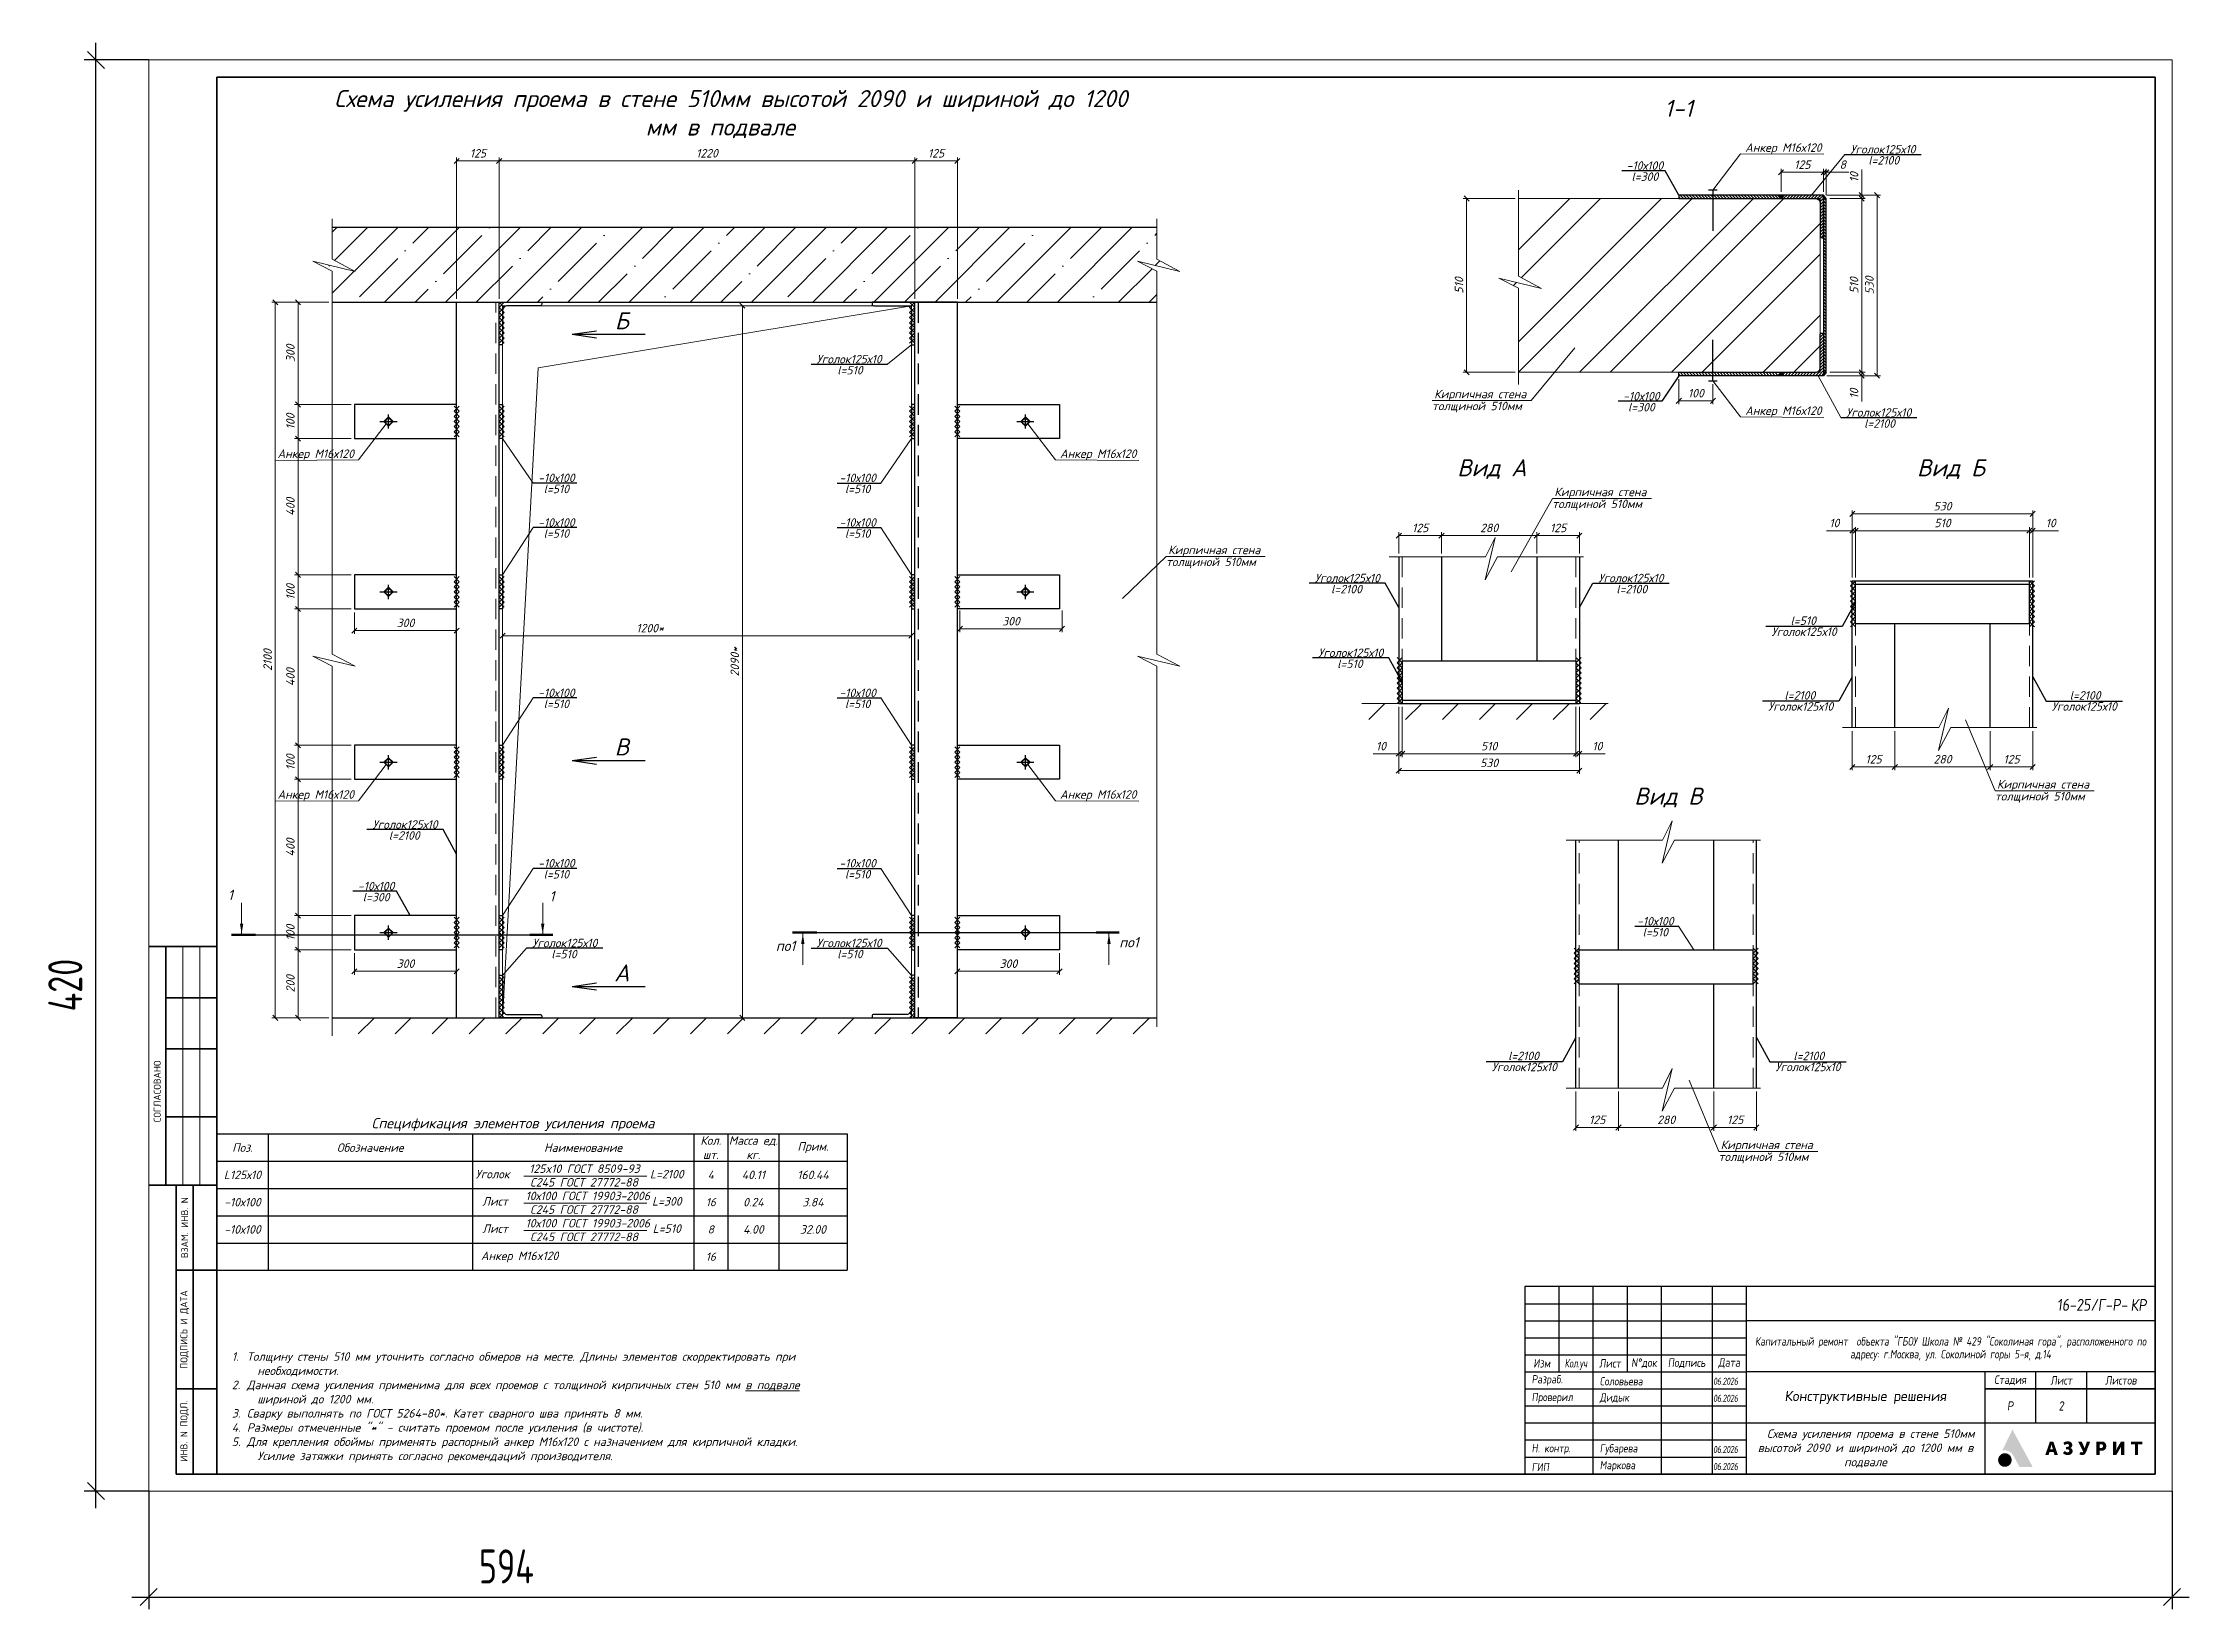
# Model space of a CAD drawing. Header units: millimetres. Extents: x 19346 to 188849, y 18183 to 1386204.
# Drawn here: x 109425 to 115726, y 25514 to 30110 of the extents above; entities that cross this region are included whole.
import ezdxf
from ezdxf.enums import TextEntityAlignment as Align

# ---------------------------------------------------------------- set-up
doc = ezdxf.new("R2010")
doc.units = ezdxf.units.MM
doc.linetypes.add('Пунктир 2мм', pattern=[3, 2, -1])
doc.layers.get('DEFPOINTS').update_dxf_attribs({"color": 1})
for name, color, linetype, lineweight in [('013', 7, 'Continuous', 13), ('030', 7, 'Continuous', 30), ('_TEXT', 7, 'Continuous', 30), ('Размер', 140, 'Continuous', 13), ('Разрезы', 54, 'Continuous', 20), ('ТЕКСТ', 214, 'Continuous', 20)]:
    doc.layers.add(name, color=color, linetype=linetype, lineweight=lineweight)
doc.layers.add('_STAMP', color=7, linetype='Continuous')
doc.styles.add('10', font='isocpeui.ttf', dxfattribs={"height": 25})
doc.styles.add('100', font='isocpeui.ttf', dxfattribs={"height": 250})
doc.styles.add('GOST', font='isocpeur.TTF')
doc.styles.add('ISOCPEUR', font='isocpeur.TTF', dxfattribs={"width": 0.85, "oblique": 7})
doc.styles.add('Text_Paper', font='isocpeui.ttf')
doc.styles.add('БДА100', font='romand.shx', dxfattribs={"width": 0.7})
doc.dimstyles.new('10', dxfattribs={"dimtxt": 37.5, "dimasz": 15, "dimexe": 10, "dimexo": 10, "dimgap": 10, "dimtad": 1, "dimtxsty": '10', "dimblk": 'OBLIQUE', "dimcen": 2.5, "dimadec": 0, "dimazin": 0, "dimtfac": 1, "dimtmove": 0, "dimatfit": 3, "dimfxl": 1, "dimlwd": 15, "dimlwe": 15, "dimarcsym": 0})
doc.dimstyles.new('БДА1', dxfattribs={"dimtxt": 2, "dimasz": 1, "dimexe": 0.7, "dimexo": 0, "dimgap": 0.8, "dimtad": 1, "dimdec": 0, "dimrnd": 1, "dimzin": 0, "dimdsep": 46, "dimtxsty": 'БДА100', "dimblk": 'OBLIQUE', "dimcen": 2, "dimdle": 1, "dimadec": 0, "dimazin": 0, "dimtfac": 1, "dimtdec": 0, "dimtmove": 1, "dimatfit": 3, "dimldrblk": 'NONE', "dimfxl": 0.7, "dimtolj": 1, "dimtzin": 0, "dimlwd": -1, "dimlwe": -1, "dimarcsym": 0})
pattern_1 = [(135, (-145.988, 509.553), (-4.49012806, -4.49012806), [])]

msp = doc.modelspace()

# ---------------------------------------------------------------- texts
at = {"style": '100'}
for s, p in [('Уголок', (110745.122, 26790.537)), ('С245 ГОСТ 27772-88', (111013.507, 26766.369)), ('125x10 ГОСТ 8509-93', (111014.695, 26806.417)), ('L=2100', (111256.61, 26790.537)), ('Лист', (110752.44, 26710.537)), ('10х100 ГОСТ 19903-2006', (111024.416, 26726.417)), ('L=300', (111256.61, 26710.537)), ('10х100 ГОСТ 19903-2006', (111024.416, 26646.417)), ('С245 ГОСТ 27772-88', (111013.507, 26686.369)), ('Лист', (110752.44, 26630.537)), ('С245 ГОСТ 27772-88', (111013.507, 26606.369)), ('L=510', (111256.61, 26630.537)), ('Анкер М16x120 ', (110832.323, 26550.537))]:
    msp.add_text(s, height=25, dxfattribs=at).set_placement(p, align=Align.MIDDLE_CENTER)
at = {"color": 0, "lineweight": 9}
for s, insert, char_height, width, attachment_point, style in [('\\pxi1.23419;Схема усиления проема в стене 510мм высотой 2090 и шириной до 1200 мм в подвале', (111413.593, 29901.229), 50, 2395.44136, 5, '10'), ('\\pxi1.23419;1-1', (114196.095, 29918.415), 50, 2395.44136, 5, '10'), ('\\pxi1.23419; Б', (111077.596, 29295.026), 50, 295.72287, 5, '10'), ('\\pxi1.23419;толщиной 510мм', (113619.54, 29041.467), 25, 2395.44136, 5, '10'), ('\\pxi1.23419;Кирпичная стена ', (113629.227, 29076.535), 25, 2395.44136, 5, '10'), ('\\pxi1.23419;Вид А', (113647.927, 28859.454), 50, 295.72287, 5, '10'), ('\\pxi1.23419;Вид Б', (114995.76, 28859.454), 50, 295.72287, 5, '10'), ('\\pxi1.23419;Кирпичная стена ', (113981.974, 28789.164), 25, 2395.44136, 5, '10'), ('\\pxi1.23419;толщиной 510мм', (113972.286, 28754.097), 25, 2395.44136, 5, '10'), ('\\pxi1.23419;Кирпичная стена ', (112848.22, 28618.966), 25, 2395.44136, 5, '10'), ('\\pxi1.23419;толщиной 510мм', (112838.532, 28583.899), 25, 2395.44136, 5, '10'), ('\\pxi1.23419; В', (111077.596, 28044.133), 50, 295.72287, 5, '10'), ('\\pxi1.23419;Вид В', (114166.031, 27895.756), 50, 295.72287, 5, '10'), ('\\pxi1.23419;Кирпичная стена ', (115281.619, 27931.109), 25, 2395.44136, 5, '10'), ('\\pxi1.23419;толщиной 510мм', (115271.932, 27896.042), 25, 2395.44136, 5, '10'), ('\\pxi1.23419; А', (111077.596, 27380.981), 50, 295.72287, 5, '10'), ('\\pxi1.23419;толщиной 510мм', (114460.675, 26837.94), 25, 2395.44136, 5, '10'), ('\\pxi1.23419;Кирпичная стена ', (114470.363, 26873.007), 25, 2395.44136, 5, '10'), ('\\pxi-3,l5.23419,t4,5.23419;1.^IТолщину стены 510 мм уточнить согласно обмеров на месте. Длины элементов скорректировать при необходимости.\\P2.^IДанная схема усиления применима для всех проемов с толщиной кирпичных стен 510 мм {\\Lв подвале }шириной до 1200 мм. \\P3.^IСварку выполнять по ГОСТ 5264-80*. Катет сварного шва принять 8 мм.\\P4.^IРазмеры отмеченные "*" - считать проемом после усиления (в чистоте).\\P5.^IДля крепления обоймы применять распорный анкер М16х120 с назначением для кирпичной кладки.\\P\\pt5.23419;^IУсилие затяжки принять согласно рекомендаций производителя.', (109923.635, 26105.886), 25, 1840.54729, 4, '10'), ('2', (115350.72, 26110.225), 27, 150, 5, 'ISOCPEUR'), ('\\pxi1.23419;Схема усиления проема в стене 510мм высотой 2090 и шириной до 1200 мм в подвале ', (114775.72, 25985.225), 25, 700, 5, '10')]:
    msp.add_mtext(s, dxfattribs=dict(at, insert=insert, char_height=char_height, width=width, attachment_point=attachment_point, style=style))
at = {"ltscale": 100, "char_height": 25, "attachment_point": 5, "style": '10'}
for s, insert in [('Анкер М16х120', (114534.539, 29799.664)), ('Уголок125х10', (114826.814, 29798.146)), ('-10х100', (114128.01, 29750.294)), ('l=2100', (114829.221, 29765.771)), ('l=300', (114128.01, 29717.919)), ('Уголок125х10', (111791.856, 29182.309)), ('l=510', (111794.263, 29149.935)), ('-10х100', (114117.621, 29073.667)), ('l=300', (114117.621, 29041.293)), ('Анкер М16х120', (114534.539, 29027.588)), ('Уголок125х10', (114814.604, 29025.71)), ('l=2100', (114817.011, 28993.336)), ('Анкер М16х120', (110225.922, 28901.362)), ('Анкер М16х120', (112523.079, 28901.362)), ('-10х100', (110932.235, 28833.755)), ('l=510', (110932.235, 28801.381)), ('-10х100', (111816.766, 28833.755)), ('l=510', (111816.766, 28801.381)), ('-10х100', (110932.235, 28702.821)), ('l=510', (110932.235, 28670.447)), ('-10х100', (111816.766, 28702.821)), ('l=510', (111816.766, 28670.447)), ('Уголок125х10', (113254.446, 28539.819)), ('Уголок125х10', (114087.152, 28539.819)), ('l=2100', (113252.039, 28507.444)), ('l=2100', (114089.559, 28507.444)), ('l=510', (114593.015, 28414.732)), ('Уголок125х10', (114595.423, 28382.358)), ('Уголок125х10', (113264.446, 28320.553)), ('l=510', (113262.039, 28288.178)), ('-10х100', (110932.235, 28202.821)), ('l=510', (110932.235, 28170.447)), ('-10х100', (111816.766, 28202.821)), ('l=510', (111816.766, 28170.447)), ('Уголок125х10', (114585.423, 28163.092)), ('l=2100', (114583.015, 28195.466)), ('Уголок125х10', (115418.129, 28163.092)), ('l=2100', (115420.536, 28195.466)), ('Анкер М16х120', (110225.922, 27901.362)), ('Анкер М16х120', (112523.079, 27901.362)), ('Уголок125х10', (110488.148, 27816.616)), ('l=2100', (110485.741, 27784.241)), ('-10х100', (110932.235, 27702.821)), ('l=510', (110932.235, 27670.447)), ('-10х100', (111816.766, 27702.821)), ('l=510', (111816.766, 27670.447)), ('-10х100', (110403.152, 27635.818)), ('l=300', (110403.152, 27603.443)), ('-10х100', (114158.598, 27532.827)), ('Уголок125х10', (110957.146, 27468.717)), ('Уголок125х10', (111791.856, 27468.717)), ('l=510', (114158.598, 27500.453)), ('l=510', (110954.739, 27436.342)), ('l=510', (111794.263, 27436.342)), ('Уголок125х10', (113774.166, 27104.99)), ('l=2100', (113771.759, 27137.365)), ('Уголок125х10', (114606.872, 27104.99)), ('l=2100', (114609.279, 27137.365))]:
    msp.add_mtext(s, dxfattribs=dict(at, insert=insert))
at = {"layer": 'ТЕКСТ', "style": '100'}
msp.add_text('Спецификация элементов усиления проема', height=30, dxfattribs=at).set_placement((110389.633, 26924.971))

# ---------------------------------------------------------------- blocks, each defined once
blk = doc.blocks.new('_OBLIQUE')
at = {"color": 0, "linetype": 'ByBlock'}
blk.add_line((-0.5, -0.5), (0.5, 0.5), dxfattribs=at)
blk = doc.blocks.new('*D17')
at = {"layer": 'DEFPOINTS', "color": 0, "transparency": 16777216}
for p, q in [((0, 0), (0, -34.62)), ((594, 0), (594, -34.62)), ((-5, -31.12), (599, -31.12))]:
    blk.add_line(p, q, dxfattribs=at)
for p in [(0, 0), (594, 0), (594, -31.12)]:
    blk.add_point(p, dxfattribs=at)
at = {"layer": 'DEFPOINTS', "color": 0, "transparency": 16777216, "xscale": 5, "yscale": 5, "zscale": 5, "rotation": 180}
blk.add_blockref('_OBLIQUE', (0, -31.12), dxfattribs=at)
at = {"layer": 'DEFPOINTS', "color": 0, "transparency": 16777216, "xscale": 5, "yscale": 5, "zscale": 5}
blk.add_blockref('_OBLIQUE', (594, -31.12), dxfattribs=at)
at = {"layer": 'DEFPOINTS', "color": 0, "lineweight": 0, "transparency": 16777216, "insert": (105, -22.12), "char_height": 10, "attachment_point": 5, "style": 'БДА100'}
blk.add_mtext('\\A1;594', dxfattribs=at)
blk = doc.blocks.new('_None')
blk = doc.blocks.new('*D18')
at = {"layer": 'DEFPOINTS', "color": 0, "transparency": 16777216}
for p, q in [((-15.52, -5), (-15.52, 425)), ((0, 420), (-19.02, 420)), ((0, 0), (-19.02, 0))]:
    blk.add_line(p, q, dxfattribs=at)
for p in [(-15.52, 420), (0, 420), (0, 0)]:
    blk.add_point(p, dxfattribs=at)
at = {"layer": 'DEFPOINTS', "color": 0, "transparency": 16777216, "xscale": 5, "yscale": 5, "zscale": 5}
for p, rotation in [((-15.52, 420), 90), ((-15.52, 0), 270)]:
    blk.add_blockref('_OBLIQUE', p, dxfattribs=dict(at, rotation=rotation))
at = {"layer": 'DEFPOINTS', "color": 0, "lineweight": 0, "transparency": 16777216, "insert": (-24.52, 148.5), "char_height": 10, "attachment_point": 5, "rotation": 90, "style": 'БДА100'}
blk.add_mtext('\\A1;420', dxfattribs=at)
blk = doc.blocks.new('Логотип Азурит')
at = {"layer": '_STAMP', "linetype": 'Continuous', "true_color": 0x2a3756}
h = blk.add_hatch(color=159, dxfattribs=at)
h.dxf.hatch_style = 1
h.paths.add_polyline_path([(-39.4, 8.5), (-40.02, 9.65), (-40.61, 10.74), (-41.14, 11.7), (-41.62, 12.59), (-41.79, 12.89), (-41.86, 13.01), (-41.91, 12.94), (-41.99, 12.78), (-42.39, 11.96), (-42.77, 11.18), (-43.09, 10.5), (-43.47, 9.72), (-44.18, 8.26), (-44.5, 7.6), (-44.73, 7.14), (-44.85, 6.9), (-44.7, 6.93), (-44.51, 6.95), (-44.27, 6.97), (-44.09, 6.97), (-43.91, 6.96), (-43.74, 6.94), (-43.56, 6.91), (-43.39, 6.87), (-43.22, 6.81), (-43.05, 6.75), (-42.89, 6.68), (-42.73, 6.59), (-42.58, 6.5), (-42.43, 6.4), (-42.29, 6.29), (-42.15, 6.17), (-42.03, 6.04), (-41.91, 5.91), (-41.79, 5.77), (-41.72, 5.65), (-41.63, 5.5), (-41.3, 4.9), (-41.02, 4.39), (-40.57, 3.56), (-40.05, 2.59), (-39.78, 2.11), (-37.86, 2.11), (-36.5, 2.11), (-35.94, 2.12), (-36.48, 3.13), (-36.82, 3.75), (-37.16, 4.37), (-37.67, 5.33), (-38.2, 6.3), (-38.54, 6.93), (-38.87, 7.53)])
h = blk.add_hatch(color=159, dxfattribs=at)
h.dxf.hatch_style = 1
h.paths.add_polyline_path([(-29.3, 7.88), (-29.63, 8.84), (-29.86, 9.53), (-30.37, 9.54), (-30.87, 9.54), (-30.93, 9.38), (-31.26, 8.4), (-31.64, 7.27), (-31.97, 6.31), (-32.19, 5.64), (-32.05, 5.63), (-31.71, 5.62), (-31.23, 5.62), (-31.11, 6.03), (-30.99, 6.44), (-30.37, 6.44), (-29.75, 6.44), (-29.63, 6.03), (-29.52, 5.62), (-29.03, 5.62), (-28.54, 5.62), (-28.6, 5.8), (-28.93, 6.79)])
h.paths.add_polyline_path([(-30.77, 7.21), (-30.74, 7.31), (-30.56, 7.93), (-30.43, 8.43), (-30.39, 8.59), (-30.37, 8.65), (-30.35, 8.64), (-30.31, 8.45), (-30.22, 8.08), (-30.11, 7.66), (-30.01, 7.33), (-29.97, 7.21), (-30.37, 7.21)], flags=16)
h = blk.add_hatch(color=159, dxfattribs=at)
h.dxf.hatch_style = 1
h.paths.add_polyline_path([(-24.39, 7.35), (-24.47, 7.43), (-24.56, 7.5), (-24.66, 7.56), (-24.81, 7.65), (-24.74, 7.69), (-24.65, 7.75), (-24.55, 7.86), (-24.45, 7.97), (-24.38, 8.09), (-24.35, 8.18), (-24.32, 8.25), (-24.31, 8.34), (-24.3, 8.45), (-24.3, 8.65), (-24.31, 8.73), (-24.34, 8.82), (-24.41, 8.99), (-24.51, 9.14), (-24.63, 9.28), (-24.78, 9.39), (-24.95, 9.48), (-25.13, 9.55), (-25.34, 9.59), (-25.56, 9.6), (-25.74, 9.6), (-25.91, 9.58), (-26.08, 9.55), (-26.23, 9.51), (-26.39, 9.46), (-26.53, 9.39), (-26.67, 9.32), (-26.8, 9.23), (-26.9, 9.15), (-26.81, 8.98), (-26.64, 8.66), (-26.54, 8.5), (-26.51, 8.5), (-26.46, 8.54), (-26.35, 8.61), (-26.21, 8.67), (-26.07, 8.73), (-25.93, 8.77), (-25.82, 8.79), (-25.72, 8.79), (-25.62, 8.79), (-25.53, 8.76), (-25.46, 8.73), (-25.39, 8.68), (-25.34, 8.62), (-25.3, 8.55), (-25.26, 8.45), (-25.26, 8.36), (-25.27, 8.27), (-25.32, 8.18), (-25.36, 8.13), (-25.39, 8.08), (-25.44, 8.05), (-25.49, 8.02), (-25.63, 7.99), (-25.84, 7.98), (-26.1, 7.97), (-26.1, 7.6), (-26.1, 7.24), (-25.78, 7.23), (-25.54, 7.21), (-25.45, 7.2), (-25.38, 7.18), (-25.33, 7.15), (-25.28, 7.12), (-25.25, 7.08), (-25.21, 7.02), (-25.19, 6.96), (-25.17, 6.9), (-25.17, 6.76), (-25.18, 6.7), (-25.2, 6.64), (-25.23, 6.58), (-25.26, 6.53), (-25.31, 6.49), (-25.37, 6.45), (-25.44, 6.43), (-25.52, 6.41), (-25.69, 6.39), (-25.78, 6.39), (-25.87, 6.41), (-26, 6.45), (-26.16, 6.51), (-26.3, 6.6), (-26.43, 6.69), (-26.53, 6.76), (-26.77, 6.45), (-26.93, 6.26), (-26.97, 6.2), (-26.98, 6.15), (-26.97, 6.11), (-26.94, 6.07), (-26.82, 5.97), (-26.62, 5.84), (-26.41, 5.73), (-26.19, 5.65), (-25.97, 5.59), (-25.78, 5.57), (-25.53, 5.57), (-25.3, 5.58), (-25.12, 5.61), (-24.99, 5.65), (-24.87, 5.71), (-24.75, 5.78), (-24.64, 5.85), (-24.54, 5.94), (-24.45, 6.03), (-24.37, 6.13), (-24.31, 6.23), (-24.25, 6.37), (-24.21, 6.51), (-24.2, 6.66), (-24.2, 6.82), (-24.21, 6.94), (-24.24, 7.06), (-24.28, 7.16), (-24.33, 7.26)])
h = blk.add_hatch(color=159, dxfattribs=at)
h.dxf.hatch_style = 1
h.paths.add_polyline_path([(-19.61, 8.04), (-19.36, 8.68), (-19.14, 9.22), (-19.03, 9.53), (-19.17, 9.54), (-19.52, 9.54), (-20.02, 9.54), (-20.05, 9.44), (-20.31, 8.65), (-20.59, 7.81), (-20.63, 7.68), (-20.66, 7.62), (-20.67, 7.61), (-20.7, 7.67), (-20.82, 7.97), (-21.01, 8.4), (-21.34, 9.1), (-21.54, 9.54), (-22.06, 9.54), (-22.58, 9.54), (-22.4, 9.17), (-21.88, 8.17), (-21.32, 7.06), (-21.11, 6.63), (-21.09, 6.56), (-21.1, 6.52), (-21.15, 6.45), (-21.21, 6.41), (-21.28, 6.38), (-21.37, 6.37), (-21.45, 6.37), (-21.55, 6.39), (-21.64, 6.43), (-21.74, 6.49), (-21.82, 6.53), (-21.86, 6.49), (-21.92, 6.39), (-22.11, 6.05), (-22.23, 5.85), (-22.18, 5.81), (-22.08, 5.75), (-21.95, 5.69), (-21.81, 5.63), (-21.69, 5.59), (-21.51, 5.57), (-21.31, 5.57), (-21.12, 5.59), (-20.97, 5.62), (-20.88, 5.66), (-20.79, 5.71), (-20.71, 5.77), (-20.63, 5.84), (-20.56, 5.93), (-20.48, 6.02), (-20.35, 6.23), (-20.28, 6.35), (-20.21, 6.51), (-19.92, 7.25)])
h = blk.add_hatch(color=159, dxfattribs=at)
h.dxf.hatch_style = 1
h.paths.add_polyline_path([(-14.46, 7.53), (-14.41, 7.64), (-14.37, 7.74), (-14.33, 7.96), (-14.31, 8.19), (-14.32, 8.41), (-14.37, 8.63), (-14.45, 8.83), (-14.5, 8.93), (-14.55, 9.02), (-14.62, 9.1), (-14.69, 9.18), (-14.81, 9.29), (-14.92, 9.37), (-15.06, 9.43), (-15.21, 9.49), (-15.33, 9.52), (-15.49, 9.53), (-16.3, 9.54), (-17.21, 9.54), (-17.21, 7.58), (-17.21, 5.62), (-16.73, 5.62), (-16.25, 5.62), (-16.25, 6.23), (-16.25, 6.83), (-15.87, 6.83), (-15.58, 6.84), (-15.35, 6.86), (-15.17, 6.91), (-14.99, 6.98), (-14.83, 7.08), (-14.69, 7.2), (-14.56, 7.36)])
h.paths.add_polyline_path([(-15.6, 7.68), (-15.67, 7.66), (-15.95, 7.66), (-16.25, 7.66), (-16.25, 8.2), (-16.25, 8.74), (-15.93, 8.73), (-15.64, 8.72), (-15.57, 8.7), (-15.51, 8.67), (-15.42, 8.6), (-15.35, 8.51), (-15.32, 8.45), (-15.3, 8.39), (-15.29, 8.19), (-15.29, 8.07), (-15.3, 8), (-15.32, 7.94), (-15.35, 7.88), (-15.39, 7.82), (-15.43, 7.78), (-15.53, 7.71)], flags=16)
h = blk.add_hatch(color=159, dxfattribs=at)
h.dxf.hatch_style = 1
h.paths.add_polyline_path([(-10.09, 7.82), (-9.98, 8.03), (-9.94, 8.12), (-9.95, 7.93), (-9.96, 7.49), (-9.97, 6.69), (-9.97, 5.62), (-9.5, 5.62), (-9.04, 5.62), (-9.04, 7.58), (-9.04, 9.54), (-9.51, 9.54), (-9.99, 9.54), (-10.36, 8.91), (-10.84, 8.1), (-11.03, 7.78), (-11.26, 7.34), (-11.37, 7.13), (-11.42, 7.05), (-11.41, 7.31), (-11.39, 7.78), (-11.39, 8.55), (-11.39, 9.54), (-11.86, 9.54), (-12.34, 9.54), (-12.34, 7.58), (-12.34, 5.62), (-11.86, 5.62), (-11.37, 5.62), (-11.18, 5.95), (-10.61, 6.89), (-10.31, 7.42)])
h = blk.add_hatch(color=159, dxfattribs=at)
h.dxf.hatch_style = 1
h.paths.add_polyline_path([(-3.74, 9.14), (-3.74, 9.54), (-5.42, 9.54), (-7.09, 9.54), (-7.09, 9.14), (-7.09, 8.74), (-6.5, 8.74), (-5.9, 8.74), (-5.9, 7.18), (-5.9, 5.62), (-5.43, 5.62), (-4.95, 5.62), (-4.95, 7.18), (-4.95, 8.74), (-4.35, 8.74), (-3.74, 8.74)])
at = {"layer": '_STAMP', "linetype": 'Continuous', "true_color": 0x1447b7}
h = blk.add_hatch(color=162, dxfattribs=at)
h.dxf.hatch_style = 1
h.paths.add_polyline_path([(-42.09, 4.22), (-42.11, 4.4), (-42.15, 4.58), (-42.2, 4.76), (-42.27, 4.93), (-42.35, 5.1), (-42.45, 5.26), (-42.57, 5.41), (-42.7, 5.55), (-42.8, 5.64), (-42.91, 5.72), (-43.14, 5.86), (-43.38, 5.97), (-43.63, 6.05), (-43.89, 6.09), (-44.15, 6.1), (-44.42, 6.07), (-44.55, 6.04), (-44.68, 6.01), (-44.87, 5.94), (-45.05, 5.85), (-45.22, 5.74), (-45.37, 5.62), (-45.51, 5.49), (-45.63, 5.35), (-45.75, 5.19), (-45.84, 5.03), (-45.92, 4.85), (-45.98, 4.67), (-46.03, 4.49), (-46.06, 4.29), (-46.07, 4.1), (-46.05, 3.9), (-46.02, 3.7), (-45.97, 3.51), (-45.92, 3.37), (-45.87, 3.24), (-45.8, 3.11), (-45.72, 2.99), (-45.64, 2.88), (-45.54, 2.77), (-45.44, 2.67), (-45.33, 2.57), (-45.22, 2.49), (-45.1, 2.41), (-44.98, 2.34), (-44.85, 2.28), (-44.72, 2.22), (-44.58, 2.18), (-44.44, 2.15), (-44.3, 2.13), (-44.05, 2.12), (-43.8, 2.14), (-43.57, 2.19), (-43.34, 2.26), (-43.12, 2.37), (-42.92, 2.5), (-42.73, 2.65), (-42.56, 2.83), (-42.44, 2.99), (-42.34, 3.15), (-42.26, 3.32), (-42.19, 3.49), (-42.14, 3.67), (-42.11, 3.85), (-42.09, 4.03)])
blk = doc.blocks.new('_Azurit_Stamp')
at = {"layer": '_STAMP'}
for p, q in [((-175, 55), (-175, 30)), ((-165, 55), (-165, 0)), ((-155, 55), (-155, 30)), ((-145, 55), (-145, 0)), ((-130, 55), (-130, 0)), ((-120, 55), (-120, 0)), ((-185, 50), (-120, 50)), ((-185, 45), (-120, 45)), ((0, 45), (-120, 45)), ((-185, 40), (-120, 40)), ((-185, 35), (-120, 35)), ((-185, 30), (-120, 30)), ((0, 30), (-120, 30)), ((-50, 30), (-50, 0)), ((-35, 25), (-35, 30)), ((-20, 25), (-20, 30)), ((-185, 25), (-120, 25)), ((-185, 20), (-120, 20)), ((-50, 25), (-35, 25)), ((-35, 25), (-50, 25)), ((-35, 25), (-20, 25)), ((-35, 15), (-35, 25)), ((-20, 25), (-35, 25)), ((-20, 25), (0, 25)), ((-20, 15), (-20, 25)), ((0, 25), (-20, 25)), ((-185, 15), (-120, 15)), ((-120, 15), (0, 15)), ((-185, 10), (-120, 10)), ((-185, 5), (-120, 5))]:
    blk.add_line(p, q, dxfattribs=at)
blk.add_lwpolyline([(-185, 0), (0, 0), (0, 55), (-185, 55)], close=True, dxfattribs=at)
at = {"linetype": 'Continuous'}
blk.add_blockref('Логотип Азурит', (0, 0), dxfattribs=at)
at = {"color": 0, "lineweight": 9, "insert": (-42.5, 20), "char_height": 2.7, "width": 15, "attachment_point": 5, "style": 'ISOCPEUR'}
blk.add_mtext('Р', dxfattribs=at)
at = {"layer": '_TEXT', "color": 1, "style": 'ISOCPEUR', "oblique": 7, "width": 0.85}
blk.add_text('КР ', height=3.5, dxfattribs=at).set_placement((-7.2, 49.62), align=Align.MIDDLE_LEFT)
at = {"layer": '_TEXT', "color": 5, "line_spacing_factor": 0.9, "style": 'ISOCPEUR'}
for s, width, heights, insert, char_height, attachment_point in [('16-25/Г-Р-', 69.1586, [9.61], (-8.07, 49.66), 3.5, 6), ('{\\Q8;\\W0.8;\\C7;Капитальный ремонт  объекта "ГБОУ Школа № 429 "Соколиная гора", расположенного по адресу: г.Москва, ул. Соколиной горы 5-я, д.14}', 120, [14.01], (-60, 36.73), 2.5, 5), ('{\\W1;Конструктивные решения}', 69.1586, [14.57], (-85, 22.5), 3, 5)]:
    blk.add_mtext_dynamic_manual_height_columns(s, width=width, gutter_width=0, heights=heights, dxfattribs=dict(at, insert=insert, char_height=char_height, attachment_point=attachment_point))
at = {"layer": '_TEXT', "style": 'ISOCPEUR'}
for s, width, insert, char_height, attachment_point in [('Изм', 10, (-180, 32.5), 2.5, 5), ('{\\W0.7;Кол.уч}', 10, (-170, 32.17), 2.5, 5), ('Лист', 10, (-160, 32.5), 2.5, 5), ('N%%Dдок', 10, (-150, 32.5), 2.5, 5), ('Подпись', 10, (-137.5, 32.5), 2.5, 5), ('Дата', 10, (-125, 32.5), 2.5, 5), ('Разраб.', 20, (-183, 27.5), 2.4, 4), ('Стадия', 15, (-42.5, 27.5), 2.5, 5), ('Лист', 15, (-27.5, 27.5), 2.5, 5), ('Листов', 15, (-10, 27.5), 2.5, 5), ('Проверил', 20, (-183, 22.27), 2.4, 4), ('Н. контр.', 20, (-183, 7.27), 2.4, 4), ('ГИП', 20, (-183, 2.04), 2.4, 4)]:
    blk.add_mtext_dynamic_manual_height_columns(s, width=width, gutter_width=12.5, heights=[0], dxfattribs=dict(at, insert=insert, char_height=char_height, attachment_point=attachment_point))
at = {"layer": '_TEXT', "color": 1, "attachment_point": 4, "style": 'ISOCPEUR'}
for s, width, insert, char_height in [('Соловьева', 19.0361, (-163, 27.23), 2.4), ('{\\W0.82;\\T0.92;06.2026}', 7.4894, (-129.7, 27.23), 2.1), ('{\\W0.82;\\T0.92;06.2026}', 7.4894, (-129.7, 22.23), 2.1), ('{\\W0.82;\\T0.92;06.2026}', 7.4894, (-129.7, 7.23), 2.1), ('{\\W0.82;\\T0.92;06.2026}', 7.4894, (-129.7, 2.23), 2.1)]:
    blk.add_mtext_dynamic_manual_height_columns(s, width=width, gutter_width=12.5, heights=[0], dxfattribs=dict(at, insert=insert, char_height=char_height))
at = {"layer": '_TEXT', "color": 5, "char_height": 2.4, "attachment_point": 4, "style": 'ISOCPEUR'}
for s, insert in [('Дидык', (-163, 22.23)), ('Губарева', (-163, 7.23)), ('Маркова', (-163, 2.29))]:
    blk.add_mtext_dynamic_manual_height_columns(s, width=19.0361, gutter_width=12.5, heights=[0], dxfattribs=dict(at, insert=insert))
blk = doc.blocks.new('*D161')
at = {"color": 0, "lineweight": 15, "ltscale": 100, "transparency": 16777216}
for p, q in [((110264.5, 29349.1), (110097.1, 29349.1)), ((110107.1, 27249.1), (110107.1, 29349.1)), ((110264.5, 27249.1), (110097.1, 27249.1))]:
    blk.add_line(p, q, dxfattribs=at)
at = {"layer": 'DEFPOINTS', "color": 0, "ltscale": 100, "transparency": 16777216}
for p in [(110107.1, 29349.1), (110274.5, 29349.1), (110274.5, 27249.1)]:
    blk.add_point(p, dxfattribs=at)
at = {"color": 0, "lineweight": 15, "ltscale": 100, "transparency": 16777216, "xscale": 15, "yscale": 15, "zscale": 15}
for p, rotation in [((110107.1, 29349.1), 90), ((110107.1, 27249.1), 270)]:
    blk.add_blockref('_OBLIQUE', p, dxfattribs=dict(at, rotation=rotation))
at = {"color": 0, "ltscale": 100, "transparency": 16777216, "insert": (110084.6, 28299.1), "char_height": 25, "attachment_point": 5, "rotation": 90, "style": '10'}
blk.add_mtext('2100', dxfattribs=at)
blk = doc.blocks.new('*D160')
at = {"color": 0, "lineweight": 15, "ltscale": 100, "transparency": 16777216}
for p, q in [((110764.5, 29359.1), (110764.5, 29773.9)), ((110764.5, 29763.9), (111984.5, 29763.9)), ((111984.5, 29359.1), (111984.5, 29773.9))]:
    blk.add_line(p, q, dxfattribs=at)
at = {"layer": 'DEFPOINTS', "color": 0, "ltscale": 100, "transparency": 16777216}
for p in [(111984.5, 29763.9), (110764.5, 29349.1), (111984.5, 29349.1)]:
    blk.add_point(p, dxfattribs=at)
at = {"color": 0, "lineweight": 15, "ltscale": 100, "transparency": 16777216, "xscale": 15, "yscale": 15, "zscale": 15, "rotation": 180}
blk.add_blockref('_OBLIQUE', (110764.5, 29763.9), dxfattribs=at)
at = {"color": 0, "lineweight": 15, "ltscale": 100, "transparency": 16777216, "xscale": 15, "yscale": 15, "zscale": 15}
blk.add_blockref('_OBLIQUE', (111984.5, 29763.9), dxfattribs=at)
at = {"color": 0, "ltscale": 100, "transparency": 16777216, "insert": (111374.5, 29786.4), "char_height": 25, "attachment_point": 5, "style": '10'}
blk.add_mtext('1220', dxfattribs=at)
blk = doc.blocks.new('*D162')
at = {"color": 0, "lineweight": 15, "ltscale": 100, "transparency": 16777216}
for p, q in [((110639.5, 29359.1), (110639.5, 29773.9)), ((110764.5, 29763.9), (110639.5, 29763.9)), ((110764.5, 29359.1), (110764.5, 29773.9))]:
    blk.add_line(p, q, dxfattribs=at)
at = {"layer": 'DEFPOINTS', "color": 0, "ltscale": 100, "transparency": 16777216}
for p in [(110639.5, 29763.9), (110639.5, 29349.1), (110764.5, 29349.1)]:
    blk.add_point(p, dxfattribs=at)
at = {"color": 0, "lineweight": 15, "ltscale": 100, "transparency": 16777216, "xscale": 15, "yscale": 15, "zscale": 15, "rotation": 180}
blk.add_blockref('_OBLIQUE', (110639.5, 29763.9), dxfattribs=at)
at = {"color": 0, "lineweight": 15, "ltscale": 100, "transparency": 16777216, "xscale": 15, "yscale": 15, "zscale": 15}
blk.add_blockref('_OBLIQUE', (110764.5, 29763.9), dxfattribs=at)
at = {"color": 0, "ltscale": 100, "transparency": 16777216, "insert": (110702, 29786.4), "char_height": 25, "attachment_point": 5, "style": '10'}
blk.add_mtext('125', dxfattribs=at)
blk = doc.blocks.new('*D163')
at = {"color": 0, "lineweight": 15, "ltscale": 100, "transparency": 16777216}
for p, q in [((111984.5, 29359.1), (111984.5, 29773.9)), ((111984.5, 29763.9), (112109.5, 29763.9)), ((112109.5, 29359.1), (112109.5, 29773.9))]:
    blk.add_line(p, q, dxfattribs=at)
at = {"layer": 'DEFPOINTS', "color": 0, "ltscale": 100, "transparency": 16777216}
for p in [(112109.5, 29763.9), (111984.5, 29349.1), (112109.5, 29349.1)]:
    blk.add_point(p, dxfattribs=at)
at = {"color": 0, "lineweight": 15, "ltscale": 100, "transparency": 16777216, "xscale": 15, "yscale": 15, "zscale": 15, "rotation": 180}
blk.add_blockref('_OBLIQUE', (111984.5, 29763.9), dxfattribs=at)
at = {"color": 0, "lineweight": 15, "ltscale": 100, "transparency": 16777216, "xscale": 15, "yscale": 15, "zscale": 15}
blk.add_blockref('_OBLIQUE', (112109.5, 29763.9), dxfattribs=at)
at = {"color": 0, "ltscale": 100, "transparency": 16777216, "insert": (112047, 29786.4), "char_height": 25, "attachment_point": 5, "style": '10'}
blk.add_mtext('125', dxfattribs=at)
blk = doc.blocks.new('*D164')
at = {"color": 0, "lineweight": 15, "ltscale": 100, "transparency": 16777216}
for p, q in [((110329.5, 27449.1), (110164, 27449.1)), ((110174, 27249.1), (110174, 27449.1)), ((110264.5, 27249.1), (110164, 27249.1))]:
    blk.add_line(p, q, dxfattribs=at)
at = {"layer": 'DEFPOINTS', "color": 0, "ltscale": 100, "transparency": 16777216}
for p in [(110174, 27449.1), (110339.5, 27449.1), (110274.5, 27249.1)]:
    blk.add_point(p, dxfattribs=at)
at = {"color": 0, "lineweight": 15, "ltscale": 100, "transparency": 16777216, "xscale": 15, "yscale": 15, "zscale": 15}
for p, rotation in [((110174, 27449.1), 90), ((110174, 27249.1), 270)]:
    blk.add_blockref('_OBLIQUE', p, dxfattribs=dict(at, rotation=rotation))
at = {"color": 0, "ltscale": 100, "transparency": 16777216, "insert": (110151.5, 27349.1), "char_height": 25, "attachment_point": 5, "rotation": 90, "style": '10'}
blk.add_mtext('200', dxfattribs=at)
blk = doc.blocks.new('*D165')
at = {"color": 0, "lineweight": 15, "ltscale": 100, "transparency": 16777216}
for p, q in [((110329.5, 27549.1), (110164, 27549.1)), ((110174, 27449.1), (110174, 27549.1)), ((110329.5, 27449.1), (110164, 27449.1))]:
    blk.add_line(p, q, dxfattribs=at)
at = {"layer": 'DEFPOINTS', "color": 0, "ltscale": 100, "transparency": 16777216}
for p in [(110174, 27549.1), (110339.5, 27549.1), (110339.5, 27449.1)]:
    blk.add_point(p, dxfattribs=at)
at = {"color": 0, "lineweight": 15, "ltscale": 100, "transparency": 16777216, "xscale": 15, "yscale": 15, "zscale": 15}
for p, rotation in [((110174, 27549.1), 90), ((110174, 27449.1), 270)]:
    blk.add_blockref('_OBLIQUE', p, dxfattribs=dict(at, rotation=rotation))
at = {"color": 0, "ltscale": 100, "transparency": 16777216, "insert": (110151.5, 27499.1), "char_height": 25, "attachment_point": 5, "rotation": 90, "style": '10'}
blk.add_mtext('100', dxfattribs=at)
blk = doc.blocks.new('*D166')
at = {"color": 0, "lineweight": 15, "ltscale": 100, "transparency": 16777216}
for p, q in [((110329.5, 27949.1), (110164, 27949.1)), ((110174, 27549.1), (110174, 27949.1)), ((110329.5, 27549.1), (110164, 27549.1))]:
    blk.add_line(p, q, dxfattribs=at)
at = {"layer": 'DEFPOINTS', "color": 0, "ltscale": 100, "transparency": 16777216}
for p in [(110174, 27949.1), (110339.5, 27949.1), (110339.5, 27549.1)]:
    blk.add_point(p, dxfattribs=at)
at = {"color": 0, "lineweight": 15, "ltscale": 100, "transparency": 16777216, "xscale": 15, "yscale": 15, "zscale": 15}
for p, rotation in [((110174, 27949.1), 90), ((110174, 27549.1), 270)]:
    blk.add_blockref('_OBLIQUE', p, dxfattribs=dict(at, rotation=rotation))
at = {"color": 0, "ltscale": 100, "transparency": 16777216, "insert": (110151.5, 27749.1), "char_height": 25, "attachment_point": 5, "rotation": 90, "style": '10'}
blk.add_mtext('400', dxfattribs=at)
blk = doc.blocks.new('*D167')
at = {"color": 0, "lineweight": 15, "ltscale": 100, "transparency": 16777216}
for p, q in [((110329.5, 28049.1), (110164, 28049.1)), ((110174, 27949.1), (110174, 28049.1)), ((110329.5, 27949.1), (110164, 27949.1))]:
    blk.add_line(p, q, dxfattribs=at)
at = {"layer": 'DEFPOINTS', "color": 0, "ltscale": 100, "transparency": 16777216}
for p in [(110174, 28049.1), (110339.5, 28049.1), (110339.5, 27949.1)]:
    blk.add_point(p, dxfattribs=at)
at = {"color": 0, "lineweight": 15, "ltscale": 100, "transparency": 16777216, "xscale": 15, "yscale": 15, "zscale": 15}
for p, rotation in [((110174, 28049.1), 90), ((110174, 27949.1), 270)]:
    blk.add_blockref('_OBLIQUE', p, dxfattribs=dict(at, rotation=rotation))
at = {"color": 0, "ltscale": 100, "transparency": 16777216, "insert": (110151.5, 27999.1), "char_height": 25, "attachment_point": 5, "rotation": 90, "style": '10'}
blk.add_mtext('100', dxfattribs=at)
blk = doc.blocks.new('*D168')
at = {"color": 0, "lineweight": 15, "ltscale": 100, "transparency": 16777216}
for p, q in [((110329.5, 28449.1), (110164, 28449.1)), ((110174, 28049.1), (110174, 28449.1)), ((110329.5, 28049.1), (110164, 28049.1))]:
    blk.add_line(p, q, dxfattribs=at)
at = {"layer": 'DEFPOINTS', "color": 0, "ltscale": 100, "transparency": 16777216}
for p in [(110174, 28449.1), (110339.5, 28449.1), (110339.5, 28049.1)]:
    blk.add_point(p, dxfattribs=at)
at = {"color": 0, "lineweight": 15, "ltscale": 100, "transparency": 16777216, "xscale": 15, "yscale": 15, "zscale": 15}
for p, rotation in [((110174, 28449.1), 90), ((110174, 28049.1), 270)]:
    blk.add_blockref('_OBLIQUE', p, dxfattribs=dict(at, rotation=rotation))
at = {"color": 0, "ltscale": 100, "transparency": 16777216, "insert": (110151.5, 28249.1), "char_height": 25, "attachment_point": 5, "rotation": 90, "style": '10'}
blk.add_mtext('400', dxfattribs=at)
blk = doc.blocks.new('*D169')
at = {"color": 0, "lineweight": 15, "ltscale": 100, "transparency": 16777216}
for p, q in [((110329.5, 28549.1), (110164, 28549.1)), ((110174, 28449.1), (110174, 28549.1)), ((110329.5, 28449.1), (110164, 28449.1))]:
    blk.add_line(p, q, dxfattribs=at)
at = {"layer": 'DEFPOINTS', "color": 0, "ltscale": 100, "transparency": 16777216}
for p in [(110174, 28549.1), (110339.5, 28549.1), (110339.5, 28449.1)]:
    blk.add_point(p, dxfattribs=at)
at = {"color": 0, "lineweight": 15, "ltscale": 100, "transparency": 16777216, "xscale": 15, "yscale": 15, "zscale": 15}
for p, rotation in [((110174, 28549.1), 90), ((110174, 28449.1), 270)]:
    blk.add_blockref('_OBLIQUE', p, dxfattribs=dict(at, rotation=rotation))
at = {"color": 0, "ltscale": 100, "transparency": 16777216, "insert": (110151.5, 28499.1), "char_height": 25, "attachment_point": 5, "rotation": 90, "style": '10'}
blk.add_mtext('100', dxfattribs=at)
blk = doc.blocks.new('*D170')
at = {"color": 0, "lineweight": 15, "ltscale": 100, "transparency": 16777216}
for p, q in [((110329.5, 28949.1), (110164, 28949.1)), ((110174, 28549.1), (110174, 28949.1)), ((110329.5, 28549.1), (110164, 28549.1))]:
    blk.add_line(p, q, dxfattribs=at)
at = {"layer": 'DEFPOINTS', "color": 0, "ltscale": 100, "transparency": 16777216}
for p in [(110174, 28949.1), (110339.5, 28949.1), (110339.5, 28549.1)]:
    blk.add_point(p, dxfattribs=at)
at = {"color": 0, "lineweight": 15, "ltscale": 100, "transparency": 16777216, "xscale": 15, "yscale": 15, "zscale": 15}
for p, rotation in [((110174, 28949.1), 90), ((110174, 28549.1), 270)]:
    blk.add_blockref('_OBLIQUE', p, dxfattribs=dict(at, rotation=rotation))
at = {"color": 0, "ltscale": 100, "transparency": 16777216, "insert": (110151.5, 28749.1), "char_height": 25, "attachment_point": 5, "rotation": 90, "style": '10'}
blk.add_mtext('400', dxfattribs=at)
blk = doc.blocks.new('*D171')
at = {"color": 0, "lineweight": 15, "ltscale": 100, "transparency": 16777216}
for p, q in [((110329.5, 29049.1), (110164, 29049.1)), ((110174, 28949.1), (110174, 29049.1)), ((110329.5, 28949.1), (110164, 28949.1))]:
    blk.add_line(p, q, dxfattribs=at)
at = {"layer": 'DEFPOINTS', "color": 0, "ltscale": 100, "transparency": 16777216}
for p in [(110174, 29049.1), (110339.5, 29049.1), (110339.5, 28949.1)]:
    blk.add_point(p, dxfattribs=at)
at = {"color": 0, "lineweight": 15, "ltscale": 100, "transparency": 16777216, "xscale": 15, "yscale": 15, "zscale": 15}
for p, rotation in [((110174, 29049.1), 90), ((110174, 28949.1), 270)]:
    blk.add_blockref('_OBLIQUE', p, dxfattribs=dict(at, rotation=rotation))
at = {"color": 0, "ltscale": 100, "transparency": 16777216, "insert": (110151.5, 28999.1), "char_height": 25, "attachment_point": 5, "rotation": 90, "style": '10'}
blk.add_mtext('100', dxfattribs=at)
blk = doc.blocks.new('*D172')
at = {"color": 0, "lineweight": 15, "ltscale": 100, "transparency": 16777216}
for p, q in [((110264.5, 29349.1), (110164, 29349.1)), ((110174, 29049.1), (110174, 29349.1)), ((110329.5, 29049.1), (110164, 29049.1))]:
    blk.add_line(p, q, dxfattribs=at)
at = {"layer": 'DEFPOINTS', "color": 0, "ltscale": 100, "transparency": 16777216}
for p in [(110174, 29349.1), (110274.5, 29349.1), (110339.5, 29049.1)]:
    blk.add_point(p, dxfattribs=at)
at = {"color": 0, "lineweight": 15, "ltscale": 100, "transparency": 16777216, "xscale": 15, "yscale": 15, "zscale": 15}
for p, rotation in [((110174, 29349.1), 90), ((110174, 29049.1), 270)]:
    blk.add_blockref('_OBLIQUE', p, dxfattribs=dict(at, rotation=rotation))
at = {"color": 0, "ltscale": 100, "transparency": 16777216, "insert": (110151.5, 29199.1), "char_height": 25, "attachment_point": 5, "rotation": 90, "style": '10'}
blk.add_mtext('300', dxfattribs=at)
blk = doc.blocks.new('*U174')
blk.add_lwpolyline([(-34.5, 90.5), (-29.1, 90.5, -0.414214), (-24.5, 85.9), (-24.5, -10.5, 0.414214), (-10.5, -24.5), (85.9, -24.5, -0.414214), (90.5, -29.1), (90.5, -34.5), (-34.5, -34.5)], format="xyb", close=True)
blk = doc.blocks.new('*D175')
at = {"color": 0, "lineweight": 15, "ltscale": 100, "transparency": 16777216}
for p, q in [((110774.5, 28276.4), (110774.5, 28380.4)), ((111974.5, 28370.4), (110774.5, 28370.4)), ((111974.5, 28276.4), (111974.5, 28380.4))]:
    blk.add_line(p, q, dxfattribs=at)
at = {"layer": 'DEFPOINTS', "color": 0, "ltscale": 100, "transparency": 16777216}
for p in [(110774.5, 28370.4), (110774.5, 28266.4), (111974.5, 28266.4)]:
    blk.add_point(p, dxfattribs=at)
at = {"color": 0, "lineweight": 15, "ltscale": 100, "transparency": 16777216, "xscale": 15, "yscale": 15, "zscale": 15, "rotation": 180}
blk.add_blockref('_OBLIQUE', (110774.5, 28370.4), dxfattribs=at)
at = {"color": 0, "lineweight": 15, "ltscale": 100, "transparency": 16777216, "xscale": 15, "yscale": 15, "zscale": 15}
blk.add_blockref('_OBLIQUE', (111974.5, 28370.4), dxfattribs=at)
at = {"color": 0, "ltscale": 100, "transparency": 16777216, "insert": (111207.3, 28392.9), "char_height": 25, "width": 61.42, "attachment_point": 5, "style": '10'}
blk.add_mtext('1200*', dxfattribs=at)
blk = doc.blocks.new('*D176')
at = {"color": 0, "lineweight": 15, "ltscale": 100, "transparency": 16777216}
for p, q in [((111367.4, 29339.1), (111488.6, 29339.1)), ((111478.6, 29339.1), (111478.6, 27249.1)), ((111367.4, 27249.1), (111488.6, 27249.1))]:
    blk.add_line(p, q, dxfattribs=at)
at = {"layer": 'DEFPOINTS', "color": 0, "ltscale": 100, "transparency": 16777216}
for p in [(111357.4, 29339.1), (111357.4, 27249.1), (111478.6, 27249.1)]:
    blk.add_point(p, dxfattribs=at)
at = {"color": 0, "lineweight": 15, "ltscale": 100, "transparency": 16777216, "xscale": 15, "yscale": 15, "zscale": 15}
for p, rotation in [((111478.6, 29339.1), 90), ((111478.6, 27249.1), 270)]:
    blk.add_blockref('_OBLIQUE', p, dxfattribs=dict(at, rotation=rotation))
at = {"color": 0, "ltscale": 100, "transparency": 16777216, "insert": (111456.1, 28294.1), "char_height": 25, "attachment_point": 5, "rotation": 90, "style": '10'}
blk.add_mtext('2090*', dxfattribs=at)
blk = doc.blocks.new('*U177')
at = {"layer": 'DEFPOINTS'}
blk.add_line((0, 0), (80.57, 0), dxfattribs=at)
at = {"layer": 'Разрезы', "color": 0, "lineweight": 60}
for p, q in [((-7.07, 0), (0, 0)), ((87.32, 0), (80.57, 0))]:
    blk.add_line(p, q, dxfattribs=at)
at = {"layer": 'Разрезы', "color": 0}
for p, q in [((-4.07, -0.35), (-4.07, -9.4)), ((84.32, -0.35), (84.32, -9.4))]:
    blk.add_line(p, q, dxfattribs=at)
for points in [[(-4.07, -0.35), (-3.57, -3.35), (-4.57, -3.35)], [(84.32, -0.35), (83.82, -3.35), (84.83, -3.35)]]:
    blk.add_solid(points, dxfattribs=at)
at = {"layer": 'Разрезы', "color": 0, "style": '100'}
for tag, p in [('1', (-7.34, -11.76)), ('2', (87.05, -11.36))]:
    blk.add_attdef(tag, text='', height=3, dxfattribs=at).set_placement(p, align=Align.MIDDLE_CENTER)
blk = doc.blocks.new('*U178')
at = {"layer": 'DEFPOINTS'}
blk.add_line((0, 0), (82.06, 0), dxfattribs=at)
at = {"layer": 'Разрезы', "color": 0}
for p, q in [((-4.07, 0.35), (-4.07, 9.4)), ((85.82, 0.35), (85.82, 9.4))]:
    blk.add_line(p, q, dxfattribs=at)
at = {"layer": 'Разрезы', "color": 0, "lineweight": 60}
for p, q in [((-7.07, 0), (0, 0)), ((88.82, 0), (82.06, 0))]:
    blk.add_line(p, q, dxfattribs=at)
at = {"layer": 'Разрезы', "color": 0}
for points in [[(-4.07, 0.35), (-3.57, 3.35), (-4.57, 3.35)], [(85.82, 0.35), (85.31, 3.35), (86.32, 3.35)]]:
    blk.add_solid(points, dxfattribs=at)
at = {"layer": 'Разрезы', "color": 0, "style": '100'}
for tag, p in [('1', (-9.12, 3.88)), ('2', (91.71, 2.82))]:
    blk.add_attdef(tag, text='', height=3, dxfattribs=at).set_placement(p, align=Align.MIDDLE_CENTER)
blk = doc.blocks.new('*D179')
at = {"color": 0, "lineweight": 15, "ltscale": 100, "transparency": 16777216}
for p, q in [((113746.8, 29653.6), (113594.8, 29653.6)), ((113604.8, 29143.6), (113604.8, 29653.6)), ((113746.8, 29143.6), (113594.8, 29143.6))]:
    blk.add_line(p, q, dxfattribs=at)
at = {"layer": 'DEFPOINTS', "color": 0, "ltscale": 100, "transparency": 16777216}
for p in [(113604.8, 29653.6), (113756.8, 29653.6), (113756.8, 29143.6)]:
    blk.add_point(p, dxfattribs=at)
at = {"color": 0, "lineweight": 15, "ltscale": 100, "transparency": 16777216, "xscale": 15, "yscale": 15, "zscale": 15}
for p, rotation in [((113604.8, 29653.6), 90), ((113604.8, 29143.6), 270)]:
    blk.add_blockref('_OBLIQUE', p, dxfattribs=dict(at, rotation=rotation))
at = {"color": 0, "ltscale": 100, "transparency": 16777216, "insert": (113582.3, 29398.6), "char_height": 25, "attachment_point": 5, "rotation": 90, "style": '10'}
blk.add_mtext('510', dxfattribs=at)
blk = doc.blocks.new('*D180')
at = {"color": 0, "lineweight": 15, "ltscale": 100, "transparency": 16777216}
for p, q in [((114527.7, 29673.6), (114527.7, 29740.6)), ((114652.7, 29673.6), (114652.7, 29740.6)), ((114652.7, 29730.6), (114527.7, 29730.6))]:
    blk.add_line(p, q, dxfattribs=at)
at = {"layer": 'DEFPOINTS', "color": 0, "ltscale": 100, "transparency": 16777216}
for p in [(114527.7, 29730.6), (114527.7, 29663.6), (114652.7, 29663.6)]:
    blk.add_point(p, dxfattribs=at)
at = {"color": 0, "lineweight": 15, "ltscale": 100, "transparency": 16777216, "xscale": 15, "yscale": 15, "zscale": 15, "rotation": 180}
blk.add_blockref('_OBLIQUE', (114527.7, 29730.6), dxfattribs=at)
at = {"color": 0, "lineweight": 15, "ltscale": 100, "transparency": 16777216, "xscale": 15, "yscale": 15, "zscale": 15}
blk.add_blockref('_OBLIQUE', (114652.7, 29730.6), dxfattribs=at)
at = {"color": 0, "ltscale": 100, "transparency": 16777216, "insert": (114590.2, 29753.1), "char_height": 25, "attachment_point": 5, "style": '10'}
blk.add_mtext('125', dxfattribs=at)
blk = doc.blocks.new('*D181')
at = {"color": 0, "lineweight": 15, "ltscale": 100, "transparency": 16777216}
for p, q in [((114652.7, 29673.6), (114652.7, 29740.6)), ((114660.7, 29663.6), (114660.7, 29740.6)), ((114652.7, 29730.6), (114637.7, 29730.6)), ((114652.7, 29730.6), (114660.7, 29730.6)), ((114660.7, 29730.6), (114727.3, 29730.6))]:
    blk.add_line(p, q, dxfattribs=at)
at = {"layer": 'DEFPOINTS', "color": 0, "ltscale": 100, "transparency": 16777216}
for p in [(114660.7, 29730.6), (114652.7, 29663.6), (114660.7, 29653.6)]:
    blk.add_point(p, dxfattribs=at)
at = {"color": 0, "lineweight": 15, "ltscale": 100, "transparency": 16777216, "xscale": 15, "yscale": 15, "zscale": 15}
blk.add_blockref('_OBLIQUE', (114652.7, 29730.6), dxfattribs=at)
at = {"color": 0, "lineweight": 15, "ltscale": 100, "transparency": 16777216, "xscale": 15, "yscale": 15, "zscale": 15, "rotation": 180}
blk.add_blockref('_OBLIQUE', (114660.7, 29730.6), dxfattribs=at)
at = {"color": 0, "ltscale": 100, "transparency": 16777216, "insert": (114709, 29753.1), "char_height": 25, "attachment_point": 5, "style": '10'}
blk.add_mtext('8', dxfattribs=at)
blk = doc.blocks.new('*D182')
at = {"color": 0, "lineweight": 15, "ltscale": 100, "transparency": 16777216}
for p, q in [((114662.7, 29133.6), (114774.6, 29133.6)), ((114670.7, 29143.6), (114774.6, 29143.6)), ((114764.6, 29143.6), (114764.6, 29158.6)), ((114764.6, 29143.6), (114764.6, 29133.6)), ((114764.6, 29133.6), (114764.6, 29058.4))]:
    blk.add_line(p, q, dxfattribs=at)
at = {"layer": 'DEFPOINTS', "color": 0, "ltscale": 100, "transparency": 16777216}
for p in [(114652.7, 29133.6), (114660.7, 29143.6), (114764.6, 29133.6)]:
    blk.add_point(p, dxfattribs=at)
at = {"color": 0, "lineweight": 15, "ltscale": 100, "transparency": 16777216, "xscale": 15, "yscale": 15, "zscale": 15}
for p, rotation in [((114764.6, 29143.6), 270), ((114764.6, 29133.6), 90)]:
    blk.add_blockref('_OBLIQUE', p, dxfattribs=dict(at, rotation=rotation))
at = {"color": 0, "ltscale": 100, "transparency": 16777216, "insert": (114742.1, 29081), "char_height": 25, "attachment_point": 5, "rotation": 90, "style": '10'}
blk.add_mtext('10', dxfattribs=at)
blk = doc.blocks.new('*D183')
at = {"color": 0, "lineweight": 15, "ltscale": 100, "transparency": 16777216}
for p, q in [((114670.7, 29653.6), (114774.6, 29653.6)), ((114764.6, 29143.6), (114764.6, 29653.6)), ((114670.7, 29143.6), (114774.6, 29143.6))]:
    blk.add_line(p, q, dxfattribs=at)
at = {"layer": 'DEFPOINTS', "color": 0, "ltscale": 100, "transparency": 16777216}
for p in [(114660.7, 29653.6), (114764.6, 29653.6), (114660.7, 29143.6)]:
    blk.add_point(p, dxfattribs=at)
at = {"color": 0, "lineweight": 15, "ltscale": 100, "transparency": 16777216, "xscale": 15, "yscale": 15, "zscale": 15}
for p, rotation in [((114764.6, 29653.6), 90), ((114764.6, 29143.6), 270)]:
    blk.add_blockref('_OBLIQUE', p, dxfattribs=dict(at, rotation=rotation))
at = {"color": 0, "ltscale": 100, "transparency": 16777216, "insert": (114742.1, 29398.6), "char_height": 25, "attachment_point": 5, "rotation": 90, "style": '10'}
blk.add_mtext('510', dxfattribs=at)
blk = doc.blocks.new('*D184')
at = {"color": 0, "lineweight": 15, "ltscale": 100, "transparency": 16777216}
for p, q in [((114764.6, 29663.6), (114764.6, 29738.8)), ((114662.7, 29663.6), (114774.6, 29663.6)), ((114670.7, 29653.6), (114774.6, 29653.6)), ((114764.6, 29653.6), (114764.6, 29663.6)), ((114764.6, 29653.6), (114764.6, 29638.6))]:
    blk.add_line(p, q, dxfattribs=at)
at = {"layer": 'DEFPOINTS', "color": 0, "ltscale": 100, "transparency": 16777216}
for p in [(114652.7, 29663.6), (114660.7, 29653.6), (114764.6, 29663.6)]:
    blk.add_point(p, dxfattribs=at)
at = {"color": 0, "lineweight": 15, "ltscale": 100, "transparency": 16777216, "xscale": 15, "yscale": 15, "zscale": 15}
for p, rotation in [((114764.6, 29663.6), 270), ((114764.6, 29653.6), 90)]:
    blk.add_blockref('_OBLIQUE', p, dxfattribs=dict(at, rotation=rotation))
at = {"color": 0, "ltscale": 100, "transparency": 16777216, "insert": (114742.1, 29716.2), "char_height": 25, "attachment_point": 5, "rotation": 90, "style": '10'}
blk.add_mtext('10', dxfattribs=at)
blk = doc.blocks.new('*D185')
at = {"color": 0, "lineweight": 15, "ltscale": 100, "transparency": 16777216}
for p, q in [((114662.7, 29663.6), (114819.8, 29663.6)), ((114809.8, 29133.6), (114809.8, 29663.6)), ((114662.7, 29133.6), (114819.8, 29133.6))]:
    blk.add_line(p, q, dxfattribs=at)
at = {"layer": 'DEFPOINTS', "color": 0, "ltscale": 100, "transparency": 16777216}
for p in [(114652.7, 29663.6), (114809.8, 29663.6), (114652.7, 29133.6)]:
    blk.add_point(p, dxfattribs=at)
at = {"color": 0, "lineweight": 15, "ltscale": 100, "transparency": 16777216, "xscale": 15, "yscale": 15, "zscale": 15}
for p, rotation in [((114809.8, 29663.6), 90), ((114809.8, 29133.6), 270)]:
    blk.add_blockref('_OBLIQUE', p, dxfattribs=dict(at, rotation=rotation))
at = {"color": 0, "ltscale": 100, "transparency": 16777216, "insert": (114787.3, 29398.6), "char_height": 25, "attachment_point": 5, "rotation": 90, "style": '10'}
blk.add_mtext('530', dxfattribs=at)
blk = doc.blocks.new('*D186')
at = {"color": 0, "lineweight": 15, "ltscale": 100, "transparency": 16777216}
for p, q in [((110339.5, 27439.1), (110339.5, 27375.6)), ((110639.5, 27439.1), (110639.5, 27375.6)), ((110339.5, 27385.6), (110639.5, 27385.6))]:
    blk.add_line(p, q, dxfattribs=at)
at = {"layer": 'DEFPOINTS', "color": 0, "ltscale": 100, "transparency": 16777216}
for p in [(110339.5, 27449.1), (110639.5, 27449.1), (110639.5, 27385.6)]:
    blk.add_point(p, dxfattribs=at)
at = {"color": 0, "lineweight": 15, "ltscale": 100, "transparency": 16777216, "xscale": 15, "yscale": 15, "zscale": 15, "rotation": 180}
blk.add_blockref('_OBLIQUE', (110339.5, 27385.6), dxfattribs=at)
at = {"color": 0, "lineweight": 15, "ltscale": 100, "transparency": 16777216, "xscale": 15, "yscale": 15, "zscale": 15}
blk.add_blockref('_OBLIQUE', (110639.5, 27385.6), dxfattribs=at)
at = {"color": 0, "ltscale": 100, "transparency": 16777216, "insert": (110489.5, 27408.1), "char_height": 25, "attachment_point": 5, "style": '10'}
blk.add_mtext('300', dxfattribs=at)
blk = doc.blocks.new('*D187')
at = {"color": 0, "lineweight": 15, "ltscale": 100, "transparency": 16777216}
for p, q in [((110339.5, 28439.1), (110339.5, 28375.6)), ((110639.5, 28439.1), (110639.5, 28375.6)), ((110339.5, 28385.6), (110639.5, 28385.6))]:
    blk.add_line(p, q, dxfattribs=at)
at = {"layer": 'DEFPOINTS', "color": 0, "ltscale": 100, "transparency": 16777216}
for p in [(110339.5, 28449.1), (110639.5, 28449.1), (110639.5, 28385.6)]:
    blk.add_point(p, dxfattribs=at)
at = {"color": 0, "lineweight": 15, "ltscale": 100, "transparency": 16777216, "xscale": 15, "yscale": 15, "zscale": 15, "rotation": 180}
blk.add_blockref('_OBLIQUE', (110339.5, 28385.6), dxfattribs=at)
at = {"color": 0, "lineweight": 15, "ltscale": 100, "transparency": 16777216, "xscale": 15, "yscale": 15, "zscale": 15}
blk.add_blockref('_OBLIQUE', (110639.5, 28385.6), dxfattribs=at)
at = {"color": 0, "ltscale": 100, "transparency": 16777216, "insert": (110489.5, 28408.1), "char_height": 25, "attachment_point": 5, "style": '10'}
blk.add_mtext('300', dxfattribs=at)
blk = doc.blocks.new('*D188')
at = {"color": 0, "lineweight": 15, "ltscale": 100, "transparency": 16777216}
for p, q in [((112117, 28444.1), (112117, 28380.6)), ((112417, 28444.1), (112417, 28380.6)), ((112117, 28390.6), (112417, 28390.6))]:
    blk.add_line(p, q, dxfattribs=at)
at = {"layer": 'DEFPOINTS', "color": 0, "ltscale": 100, "transparency": 16777216}
for p in [(112117, 28454.1), (112417, 28454.1), (112417, 28390.6)]:
    blk.add_point(p, dxfattribs=at)
at = {"color": 0, "lineweight": 15, "ltscale": 100, "transparency": 16777216, "xscale": 15, "yscale": 15, "zscale": 15, "rotation": 180}
blk.add_blockref('_OBLIQUE', (112117, 28390.6), dxfattribs=at)
at = {"color": 0, "lineweight": 15, "ltscale": 100, "transparency": 16777216, "xscale": 15, "yscale": 15, "zscale": 15}
blk.add_blockref('_OBLIQUE', (112417, 28390.6), dxfattribs=at)
at = {"color": 0, "ltscale": 100, "transparency": 16777216, "insert": (112267, 28413.1), "char_height": 25, "attachment_point": 5, "style": '10'}
blk.add_mtext('300', dxfattribs=at)
blk = doc.blocks.new('*D189')
at = {"color": 0, "lineweight": 15, "ltscale": 100, "transparency": 16777216}
for p, q in [((112109.5, 27439.1), (112109.5, 27375.6)), ((112409.5, 27439.1), (112409.5, 27375.6)), ((112109.5, 27385.6), (112409.5, 27385.6))]:
    blk.add_line(p, q, dxfattribs=at)
at = {"layer": 'DEFPOINTS', "color": 0, "ltscale": 100, "transparency": 16777216}
for p in [(112109.5, 27449.1), (112409.5, 27449.1), (112409.5, 27385.6)]:
    blk.add_point(p, dxfattribs=at)
at = {"color": 0, "lineweight": 15, "ltscale": 100, "transparency": 16777216, "xscale": 15, "yscale": 15, "zscale": 15, "rotation": 180}
blk.add_blockref('_OBLIQUE', (112109.5, 27385.6), dxfattribs=at)
at = {"color": 0, "lineweight": 15, "ltscale": 100, "transparency": 16777216, "xscale": 15, "yscale": 15, "zscale": 15}
blk.add_blockref('_OBLIQUE', (112409.5, 27385.6), dxfattribs=at)
at = {"color": 0, "ltscale": 100, "transparency": 16777216, "insert": (112259.5, 27408.1), "char_height": 25, "attachment_point": 5, "style": '10'}
blk.add_mtext('300', dxfattribs=at)
blk = doc.blocks.new('*D190')
at = {"color": 0, "lineweight": 15, "ltscale": 100, "transparency": 16777216}
for p, q in [((114227.7, 29123.6), (114227.7, 29049.9)), ((114227.7, 29059.9), (114327.7, 29059.9)), ((114327.7, 29108.6), (114327.7, 29049.9))]:
    blk.add_line(p, q, dxfattribs=at)
at = {"layer": 'DEFPOINTS', "color": 0, "ltscale": 100, "transparency": 16777216}
for p in [(114227.7, 29133.6), (114327.7, 29118.6), (114327.7, 29059.9)]:
    blk.add_point(p, dxfattribs=at)
at = {"color": 0, "lineweight": 15, "ltscale": 100, "transparency": 16777216, "xscale": 15, "yscale": 15, "zscale": 15, "rotation": 180}
blk.add_blockref('_OBLIQUE', (114227.7, 29059.9), dxfattribs=at)
at = {"color": 0, "lineweight": 15, "ltscale": 100, "transparency": 16777216, "xscale": 15, "yscale": 15, "zscale": 15}
blk.add_blockref('_OBLIQUE', (114327.7, 29059.9), dxfattribs=at)
at = {"color": 0, "ltscale": 100, "transparency": 16777216, "insert": (114277.7, 29082.4), "char_height": 25, "attachment_point": 5, "style": '10'}
blk.add_mtext('100', dxfattribs=at)
blk = doc.blocks.new('*D194')
at = {"color": 0, "lineweight": 15, "ltscale": 100, "transparency": 16777216}
for p, q in [((113415.8, 28161.4), (113415.8, 28014.1)), ((113925.8, 28161.4), (113925.8, 28014.1)), ((113415.8, 28024.1), (113925.8, 28024.1))]:
    blk.add_line(p, q, dxfattribs=at)
at = {"layer": 'DEFPOINTS', "color": 0, "ltscale": 100, "transparency": 16777216}
for p in [(113415.8, 28171.4), (113925.8, 28171.4), (113925.8, 28024.1)]:
    blk.add_point(p, dxfattribs=at)
at = {"color": 0, "lineweight": 15, "ltscale": 100, "transparency": 16777216, "xscale": 15, "yscale": 15, "zscale": 15, "rotation": 180}
blk.add_blockref('_OBLIQUE', (113415.8, 28024.1), dxfattribs=at)
at = {"color": 0, "lineweight": 15, "ltscale": 100, "transparency": 16777216, "xscale": 15, "yscale": 15, "zscale": 15}
blk.add_blockref('_OBLIQUE', (113925.8, 28024.1), dxfattribs=at)
at = {"color": 0, "ltscale": 100, "transparency": 16777216, "insert": (113670.8, 28046.6), "char_height": 25, "attachment_point": 5, "style": '10'}
blk.add_mtext('510', dxfattribs=at)
blk = doc.blocks.new('*D195')
at = {"layer": '013', "color": 0, "lineweight": 15, "ltscale": 100, "transparency": 16777216}
for p, q in [((113405.8, 28161.4), (113405.8, 28014.1)), ((113415.8, 28161.4), (113415.8, 28014.1)), ((113405.8, 28024.1), (113330.6, 28024.1)), ((113415.8, 28024.1), (113405.8, 28024.1)), ((113415.8, 28024.1), (113430.8, 28024.1))]:
    blk.add_line(p, q, dxfattribs=at)
at = {"layer": 'DEFPOINTS', "color": 0, "ltscale": 100, "transparency": 16777216}
for p in [(113405.8, 28171.4), (113415.8, 28171.4), (113405.8, 28024.1)]:
    blk.add_point(p, dxfattribs=at)
at = {"layer": '013', "color": 0, "lineweight": 15, "ltscale": 100, "transparency": 16777216, "xscale": 15, "yscale": 15, "zscale": 15}
blk.add_blockref('_OBLIQUE', (113405.8, 28024.1), dxfattribs=at)
at = {"layer": '013', "color": 0, "lineweight": 15, "ltscale": 100, "transparency": 16777216, "xscale": 15, "yscale": 15, "zscale": 15, "rotation": 180}
blk.add_blockref('_OBLIQUE', (113415.8, 28024.1), dxfattribs=at)
at = {"layer": '013', "color": 0, "ltscale": 100, "transparency": 16777216, "insert": (113353.2, 28046.6), "char_height": 25, "attachment_point": 5, "style": '10'}
blk.add_mtext('10', dxfattribs=at)
blk = doc.blocks.new('*D196')
at = {"layer": '013', "color": 0, "lineweight": 15, "ltscale": 100, "transparency": 16777216}
for p, q in [((113925.8, 28161.4), (113925.8, 28014.1)), ((113935.8, 28161.4), (113935.8, 28014.1)), ((113925.8, 28024.1), (113910.8, 28024.1)), ((113925.8, 28024.1), (113935.8, 28024.1)), ((113935.8, 28024.1), (114011, 28024.1))]:
    blk.add_line(p, q, dxfattribs=at)
at = {"layer": 'DEFPOINTS', "color": 0, "ltscale": 100, "transparency": 16777216}
for p in [(113925.8, 28171.4), (113935.8, 28171.4), (113935.8, 28024.1)]:
    blk.add_point(p, dxfattribs=at)
at = {"layer": '013', "color": 0, "lineweight": 15, "ltscale": 100, "transparency": 16777216, "xscale": 15, "yscale": 15, "zscale": 15}
blk.add_blockref('_OBLIQUE', (113925.8, 28024.1), dxfattribs=at)
at = {"layer": '013', "color": 0, "lineweight": 15, "ltscale": 100, "transparency": 16777216, "xscale": 15, "yscale": 15, "zscale": 15, "rotation": 180}
blk.add_blockref('_OBLIQUE', (113935.8, 28024.1), dxfattribs=at)
at = {"layer": '013', "color": 0, "ltscale": 100, "transparency": 16777216, "insert": (113988.4, 28046.6), "char_height": 25, "attachment_point": 5, "style": '10'}
blk.add_mtext('10', dxfattribs=at)
blk = doc.blocks.new('*D197')
at = {"layer": '013', "color": 0, "lineweight": 15, "ltscale": 100, "transparency": 16777216}
for p, q in [((113405.8, 28161.4), (113405.8, 27964.8)), ((113935.8, 28161.4), (113935.8, 27964.8)), ((113405.8, 27974.8), (113935.8, 27974.8))]:
    blk.add_line(p, q, dxfattribs=at)
at = {"layer": 'DEFPOINTS', "color": 0, "ltscale": 100, "transparency": 16777216}
for p in [(113405.8, 28171.4), (113935.8, 28171.4), (113935.8, 27974.8)]:
    blk.add_point(p, dxfattribs=at)
at = {"layer": '013', "color": 0, "lineweight": 15, "ltscale": 100, "transparency": 16777216, "xscale": 15, "yscale": 15, "zscale": 15, "rotation": 180}
blk.add_blockref('_OBLIQUE', (113405.8, 27974.8), dxfattribs=at)
at = {"layer": '013', "color": 0, "lineweight": 15, "ltscale": 100, "transparency": 16777216, "xscale": 15, "yscale": 15, "zscale": 15}
blk.add_blockref('_OBLIQUE', (113935.8, 27974.8), dxfattribs=at)
at = {"layer": '013', "color": 0, "ltscale": 100, "transparency": 16777216, "insert": (113670.8, 27997.3), "char_height": 25, "attachment_point": 5, "style": '10'}
blk.add_mtext('530', dxfattribs=at)
blk = doc.blocks.new('*D198')
at = {"color": 0, "lineweight": 15, "ltscale": 100, "transparency": 16777216}
for p, q in [((114746.8, 28541.6), (114746.8, 28688.8)), ((114746.8, 28678.8), (115256.8, 28678.8)), ((115256.8, 28541.6), (115256.8, 28688.8))]:
    blk.add_line(p, q, dxfattribs=at)
at = {"layer": 'DEFPOINTS', "color": 0, "ltscale": 100, "transparency": 16777216}
for p in [(115256.8, 28678.8), (114746.8, 28531.6), (115256.8, 28531.6)]:
    blk.add_point(p, dxfattribs=at)
at = {"color": 0, "lineweight": 15, "ltscale": 100, "transparency": 16777216, "xscale": 15, "yscale": 15, "zscale": 15, "rotation": 180}
blk.add_blockref('_OBLIQUE', (114746.8, 28678.8), dxfattribs=at)
at = {"color": 0, "lineweight": 15, "ltscale": 100, "transparency": 16777216, "xscale": 15, "yscale": 15, "zscale": 15}
blk.add_blockref('_OBLIQUE', (115256.8, 28678.8), dxfattribs=at)
at = {"color": 0, "ltscale": 100, "transparency": 16777216, "insert": (115001.8, 28701.3), "char_height": 25, "attachment_point": 5, "style": '10'}
blk.add_mtext('510', dxfattribs=at)
blk = doc.blocks.new('*D201')
at = {"layer": '013', "color": 0, "lineweight": 15, "ltscale": 100, "transparency": 16777216}
for p, q in [((114736.8, 28678.8), (114661.6, 28678.8)), ((114736.8, 28541.6), (114736.8, 28688.8)), ((114746.8, 28678.8), (114736.8, 28678.8)), ((114746.8, 28541.6), (114746.8, 28688.8)), ((114746.8, 28678.8), (114761.8, 28678.8))]:
    blk.add_line(p, q, dxfattribs=at)
at = {"layer": 'DEFPOINTS', "color": 0, "ltscale": 100, "transparency": 16777216}
for p in [(114736.8, 28678.8), (114736.8, 28531.6), (114746.8, 28531.6)]:
    blk.add_point(p, dxfattribs=at)
at = {"layer": '013', "color": 0, "lineweight": 15, "ltscale": 100, "transparency": 16777216, "xscale": 15, "yscale": 15, "zscale": 15}
blk.add_blockref('_OBLIQUE', (114736.8, 28678.8), dxfattribs=at)
at = {"layer": '013', "color": 0, "lineweight": 15, "ltscale": 100, "transparency": 16777216, "xscale": 15, "yscale": 15, "zscale": 15, "rotation": 180}
blk.add_blockref('_OBLIQUE', (114746.8, 28678.8), dxfattribs=at)
at = {"layer": '013', "color": 0, "ltscale": 100, "transparency": 16777216, "insert": (114684.2, 28701.3), "char_height": 25, "attachment_point": 5, "style": '10'}
blk.add_mtext('10', dxfattribs=at)
blk = doc.blocks.new('*D200')
at = {"layer": '013', "color": 0, "lineweight": 15, "ltscale": 100, "transparency": 16777216}
for p, q in [((115256.8, 28678.8), (115241.8, 28678.8)), ((115256.8, 28541.6), (115256.8, 28688.8)), ((115256.8, 28678.8), (115266.8, 28678.8)), ((115266.8, 28541.6), (115266.8, 28688.8)), ((115266.8, 28678.8), (115341.9, 28678.8))]:
    blk.add_line(p, q, dxfattribs=at)
at = {"layer": 'DEFPOINTS', "color": 0, "ltscale": 100, "transparency": 16777216}
for p in [(115266.8, 28678.8), (115256.8, 28531.6), (115266.8, 28531.6)]:
    blk.add_point(p, dxfattribs=at)
at = {"layer": '013', "color": 0, "lineweight": 15, "ltscale": 100, "transparency": 16777216, "xscale": 15, "yscale": 15, "zscale": 15}
blk.add_blockref('_OBLIQUE', (115256.8, 28678.8), dxfattribs=at)
at = {"layer": '013', "color": 0, "lineweight": 15, "ltscale": 100, "transparency": 16777216, "xscale": 15, "yscale": 15, "zscale": 15, "rotation": 180}
blk.add_blockref('_OBLIQUE', (115266.8, 28678.8), dxfattribs=at)
at = {"layer": '013', "color": 0, "ltscale": 100, "transparency": 16777216, "insert": (115319.4, 28701.3), "char_height": 25, "attachment_point": 5, "style": '10'}
blk.add_mtext('10', dxfattribs=at)
blk = doc.blocks.new('*D199')
at = {"layer": '013', "color": 0, "lineweight": 15, "ltscale": 100, "transparency": 16777216}
for p, q in [((114736.8, 28541.6), (114736.8, 28738.1)), ((115266.8, 28541.6), (115266.8, 28738.1)), ((114736.8, 28728.1), (115266.8, 28728.1))]:
    blk.add_line(p, q, dxfattribs=at)
at = {"layer": 'DEFPOINTS', "color": 0, "ltscale": 100, "transparency": 16777216}
for p in [(115266.8, 28728.1), (114736.8, 28531.6), (115266.8, 28531.6)]:
    blk.add_point(p, dxfattribs=at)
at = {"layer": '013', "color": 0, "lineweight": 15, "ltscale": 100, "transparency": 16777216, "xscale": 15, "yscale": 15, "zscale": 15, "rotation": 180}
blk.add_blockref('_OBLIQUE', (114736.8, 28728.1), dxfattribs=at)
at = {"layer": '013', "color": 0, "lineweight": 15, "ltscale": 100, "transparency": 16777216, "xscale": 15, "yscale": 15, "zscale": 15}
blk.add_blockref('_OBLIQUE', (115266.8, 28728.1), dxfattribs=at)
at = {"layer": '013', "color": 0, "ltscale": 100, "transparency": 16777216, "insert": (115001.8, 28750.6), "char_height": 25, "attachment_point": 5, "style": '10'}
blk.add_mtext('530', dxfattribs=at)
blk = doc.blocks.new('*D202')
at = {"layer": '013', "color": 0, "lineweight": 15, "ltscale": 100, "transparency": 16777216}
for p, q in [((113405.8, 28612), (113405.8, 28674.4)), ((113530.8, 28612), (113530.8, 28674.4)), ((113405.8, 28664.4), (113530.8, 28664.4))]:
    blk.add_line(p, q, dxfattribs=at)
at = {"layer": 'DEFPOINTS', "color": 0, "ltscale": 100, "transparency": 16777216}
for p in [(113530.8, 28664.4), (113405.8, 28602), (113530.8, 28602)]:
    blk.add_point(p, dxfattribs=at)
at = {"layer": '013', "color": 0, "lineweight": 15, "ltscale": 100, "transparency": 16777216, "xscale": 15, "yscale": 15, "zscale": 15, "rotation": 180}
blk.add_blockref('_OBLIQUE', (113405.8, 28664.4), dxfattribs=at)
at = {"layer": '013', "color": 0, "lineweight": 15, "ltscale": 100, "transparency": 16777216, "xscale": 15, "yscale": 15, "zscale": 15}
blk.add_blockref('_OBLIQUE', (113530.8, 28664.4), dxfattribs=at)
at = {"layer": '013', "color": 0, "ltscale": 100, "transparency": 16777216, "insert": (113468.3, 28686.9), "char_height": 25, "attachment_point": 5, "style": '10'}
blk.add_mtext('125', dxfattribs=at)
blk = doc.blocks.new('*D203')
at = {"layer": '013', "color": 0, "lineweight": 15, "ltscale": 100, "transparency": 16777216}
for p, q in [((113530.8, 28612), (113530.8, 28674.4)), ((113810.8, 28612), (113810.8, 28674.4)), ((113530.8, 28664.4), (113810.8, 28664.4))]:
    blk.add_line(p, q, dxfattribs=at)
at = {"layer": 'DEFPOINTS', "color": 0, "ltscale": 100, "transparency": 16777216}
for p in [(113810.8, 28664.4), (113530.8, 28602), (113810.8, 28602)]:
    blk.add_point(p, dxfattribs=at)
at = {"layer": '013', "color": 0, "lineweight": 15, "ltscale": 100, "transparency": 16777216, "xscale": 15, "yscale": 15, "zscale": 15, "rotation": 180}
blk.add_blockref('_OBLIQUE', (113530.8, 28664.4), dxfattribs=at)
at = {"layer": '013', "color": 0, "lineweight": 15, "ltscale": 100, "transparency": 16777216, "xscale": 15, "yscale": 15, "zscale": 15}
blk.add_blockref('_OBLIQUE', (113810.8, 28664.4), dxfattribs=at)
at = {"layer": '013', "color": 0, "ltscale": 100, "transparency": 16777216, "insert": (113670.8, 28686.9), "char_height": 25, "attachment_point": 5, "style": '10'}
blk.add_mtext('280', dxfattribs=at)
blk = doc.blocks.new('*D204')
at = {"layer": '013', "color": 0, "lineweight": 15, "ltscale": 100, "transparency": 16777216}
for p, q in [((113810.8, 28612), (113810.8, 28674.4)), ((113935.8, 28612), (113935.8, 28674.4)), ((113810.8, 28664.4), (113935.8, 28664.4))]:
    blk.add_line(p, q, dxfattribs=at)
at = {"layer": 'DEFPOINTS', "color": 0, "ltscale": 100, "transparency": 16777216}
for p in [(113935.8, 28664.4), (113810.8, 28602), (113935.8, 28602)]:
    blk.add_point(p, dxfattribs=at)
at = {"layer": '013', "color": 0, "lineweight": 15, "ltscale": 100, "transparency": 16777216, "xscale": 15, "yscale": 15, "zscale": 15, "rotation": 180}
blk.add_blockref('_OBLIQUE', (113810.8, 28664.4), dxfattribs=at)
at = {"layer": '013', "color": 0, "lineweight": 15, "ltscale": 100, "transparency": 16777216, "xscale": 15, "yscale": 15, "zscale": 15}
blk.add_blockref('_OBLIQUE', (113935.8, 28664.4), dxfattribs=at)
at = {"layer": '013', "color": 0, "ltscale": 100, "transparency": 16777216, "insert": (113873.3, 28686.9), "char_height": 25, "attachment_point": 5, "style": '10'}
blk.add_mtext('125', dxfattribs=at)
blk = doc.blocks.new('*D205')
at = {"layer": '013', "color": 0, "lineweight": 15, "ltscale": 100, "transparency": 16777216}
for p, q in [((114736.8, 28090.9), (114736.8, 27975.5)), ((114861.8, 28090.9), (114861.8, 27975.5)), ((114736.8, 27985.5), (114861.8, 27985.5))]:
    blk.add_line(p, q, dxfattribs=at)
at = {"layer": 'DEFPOINTS', "color": 0, "ltscale": 100, "transparency": 16777216}
for p in [(114736.8, 28100.9), (114861.8, 28100.9), (114861.8, 27985.5)]:
    blk.add_point(p, dxfattribs=at)
at = {"layer": '013', "color": 0, "lineweight": 15, "ltscale": 100, "transparency": 16777216, "xscale": 15, "yscale": 15, "zscale": 15, "rotation": 180}
blk.add_blockref('_OBLIQUE', (114736.8, 27985.5), dxfattribs=at)
at = {"layer": '013', "color": 0, "lineweight": 15, "ltscale": 100, "transparency": 16777216, "xscale": 15, "yscale": 15, "zscale": 15}
blk.add_blockref('_OBLIQUE', (114861.8, 27985.5), dxfattribs=at)
at = {"layer": '013', "color": 0, "ltscale": 100, "transparency": 16777216, "insert": (114799.3, 28008), "char_height": 25, "attachment_point": 5, "style": '10'}
blk.add_mtext('125', dxfattribs=at)
blk = doc.blocks.new('*D206')
at = {"layer": '013', "color": 0, "lineweight": 15, "ltscale": 100, "transparency": 16777216}
for p, q in [((114861.8, 28090.9), (114861.8, 27975.5)), ((115141.8, 28090.9), (115141.8, 27975.5)), ((114861.8, 27985.5), (115141.8, 27985.5))]:
    blk.add_line(p, q, dxfattribs=at)
at = {"layer": 'DEFPOINTS', "color": 0, "ltscale": 100, "transparency": 16777216}
for p in [(114861.8, 28100.9), (115141.8, 28100.9), (115141.8, 27985.5)]:
    blk.add_point(p, dxfattribs=at)
at = {"layer": '013', "color": 0, "lineweight": 15, "ltscale": 100, "transparency": 16777216, "xscale": 15, "yscale": 15, "zscale": 15, "rotation": 180}
blk.add_blockref('_OBLIQUE', (114861.8, 27985.5), dxfattribs=at)
at = {"layer": '013', "color": 0, "lineweight": 15, "ltscale": 100, "transparency": 16777216, "xscale": 15, "yscale": 15, "zscale": 15}
blk.add_blockref('_OBLIQUE', (115141.8, 27985.5), dxfattribs=at)
at = {"layer": '013', "color": 0, "ltscale": 100, "transparency": 16777216, "insert": (115001.8, 28008), "char_height": 25, "attachment_point": 5, "style": '10'}
blk.add_mtext('280', dxfattribs=at)
blk = doc.blocks.new('*D207')
at = {"layer": '013', "color": 0, "lineweight": 15, "ltscale": 100, "transparency": 16777216}
for p, q in [((115141.8, 28090.9), (115141.8, 27975.5)), ((115266.8, 28090.9), (115266.8, 27975.5)), ((115141.8, 27985.5), (115266.8, 27985.5))]:
    blk.add_line(p, q, dxfattribs=at)
at = {"layer": 'DEFPOINTS', "color": 0, "ltscale": 100, "transparency": 16777216}
for p in [(115141.8, 28100.9), (115266.8, 28100.9), (115266.8, 27985.5)]:
    blk.add_point(p, dxfattribs=at)
at = {"layer": '013', "color": 0, "lineweight": 15, "ltscale": 100, "transparency": 16777216, "xscale": 15, "yscale": 15, "zscale": 15, "rotation": 180}
blk.add_blockref('_OBLIQUE', (115141.8, 27985.5), dxfattribs=at)
at = {"layer": '013', "color": 0, "lineweight": 15, "ltscale": 100, "transparency": 16777216, "xscale": 15, "yscale": 15, "zscale": 15}
blk.add_blockref('_OBLIQUE', (115266.8, 27985.5), dxfattribs=at)
at = {"layer": '013', "color": 0, "ltscale": 100, "transparency": 16777216, "insert": (115204.3, 28008), "char_height": 25, "attachment_point": 5, "style": '10'}
blk.add_mtext('125', dxfattribs=at)
blk = doc.blocks.new('*D208')
at = {"layer": '013', "color": 0, "lineweight": 15, "ltscale": 100, "transparency": 16777216}
for p, q in [((113925.5, 27032.8), (113925.5, 26917.4)), ((114050.5, 27032.8), (114050.5, 26917.4)), ((113925.5, 26927.4), (114050.5, 26927.4))]:
    blk.add_line(p, q, dxfattribs=at)
at = {"layer": 'DEFPOINTS', "color": 0, "ltscale": 100, "transparency": 16777216}
for p in [(113925.5, 27042.8), (114050.5, 27042.8), (114050.5, 26927.4)]:
    blk.add_point(p, dxfattribs=at)
at = {"layer": '013', "color": 0, "lineweight": 15, "ltscale": 100, "transparency": 16777216, "xscale": 15, "yscale": 15, "zscale": 15, "rotation": 180}
blk.add_blockref('_OBLIQUE', (113925.5, 26927.4), dxfattribs=at)
at = {"layer": '013', "color": 0, "lineweight": 15, "ltscale": 100, "transparency": 16777216, "xscale": 15, "yscale": 15, "zscale": 15}
blk.add_blockref('_OBLIQUE', (114050.5, 26927.4), dxfattribs=at)
at = {"layer": '013', "color": 0, "ltscale": 100, "transparency": 16777216, "insert": (113988, 26949.9), "char_height": 25, "attachment_point": 5, "style": '10'}
blk.add_mtext('125', dxfattribs=at)
blk = doc.blocks.new('*D209')
at = {"layer": '013', "color": 0, "lineweight": 15, "ltscale": 100, "transparency": 16777216}
for p, q in [((114050.5, 27032.8), (114050.5, 26917.4)), ((114330.5, 27032.8), (114330.5, 26917.4)), ((114050.5, 26927.4), (114330.5, 26927.4))]:
    blk.add_line(p, q, dxfattribs=at)
at = {"layer": 'DEFPOINTS', "color": 0, "ltscale": 100, "transparency": 16777216}
for p in [(114050.5, 27042.8), (114330.5, 27042.8), (114330.5, 26927.4)]:
    blk.add_point(p, dxfattribs=at)
at = {"layer": '013', "color": 0, "lineweight": 15, "ltscale": 100, "transparency": 16777216, "xscale": 15, "yscale": 15, "zscale": 15, "rotation": 180}
blk.add_blockref('_OBLIQUE', (114050.5, 26927.4), dxfattribs=at)
at = {"layer": '013', "color": 0, "lineweight": 15, "ltscale": 100, "transparency": 16777216, "xscale": 15, "yscale": 15, "zscale": 15}
blk.add_blockref('_OBLIQUE', (114330.5, 26927.4), dxfattribs=at)
at = {"layer": '013', "color": 0, "ltscale": 100, "transparency": 16777216, "insert": (114190.5, 26949.9), "char_height": 25, "attachment_point": 5, "style": '10'}
blk.add_mtext('280', dxfattribs=at)
blk = doc.blocks.new('*D210')
at = {"layer": '013', "color": 0, "lineweight": 15, "ltscale": 100, "transparency": 16777216}
for p, q in [((114330.5, 27032.8), (114330.5, 26917.4)), ((114455.5, 27032.8), (114455.5, 26917.4)), ((114330.5, 26927.4), (114455.5, 26927.4))]:
    blk.add_line(p, q, dxfattribs=at)
at = {"layer": 'DEFPOINTS', "color": 0, "ltscale": 100, "transparency": 16777216}
for p in [(114330.5, 27042.8), (114455.5, 27042.8), (114455.5, 26927.4)]:
    blk.add_point(p, dxfattribs=at)
at = {"layer": '013', "color": 0, "lineweight": 15, "ltscale": 100, "transparency": 16777216, "xscale": 15, "yscale": 15, "zscale": 15, "rotation": 180}
blk.add_blockref('_OBLIQUE', (114330.5, 26927.4), dxfattribs=at)
at = {"layer": '013', "color": 0, "lineweight": 15, "ltscale": 100, "transparency": 16777216, "xscale": 15, "yscale": 15, "zscale": 15}
blk.add_blockref('_OBLIQUE', (114455.5, 26927.4), dxfattribs=at)
at = {"layer": '013', "color": 0, "ltscale": 100, "transparency": 16777216, "insert": (114393, 26949.9), "char_height": 25, "attachment_point": 5, "style": '10'}
blk.add_mtext('125', dxfattribs=at)
blk = doc.blocks.new('*T709')
at = {"layer": '013', "color": 0, "linetype": 'ByBlock', "lineweight": 30, "ltscale": 100, "transparency": 16777216}
for p, q in [((0, 0), (1850, 0)), ((0, 0), (0, -400)), ((150, 0), (150, -400)), ((750, 0), (750, -400)), ((1400, 0), (1400, -400)), ((1500, 0), (1500, -80)), ((1650, 0), (1650, -80)), ((1850, 0), (1850, -80)), ((0, -80), (1850, -80)), ((1500, -80), (1500, -400)), ((1650, -80), (1650, -400)), ((1850, -80), (1850, -400)), ((0, -240), (1400, -240)), ((1400, -240), (1500, -240)), ((1500, -240), (1650, -240)), ((1650, -240), (1850, -240)), ((0, -320), (1400, -320)), ((1400, -320), (1500, -320)), ((1500, -320), (1650, -320)), ((1650, -320), (1850, -320)), ((0, -400), (1400, -400)), ((1400, -400), (1500, -400)), ((1500, -400), (1650, -400)), ((1650, -400), (1850, -400))]:
    blk.add_line(p, q, dxfattribs=at)
at = {"layer": '013', "color": 0, "linetype": 'ByBlock', "lineweight": -2, "ltscale": 100, "transparency": 16777216}
for p, q in [((0, -160), (1400, -160)), ((1400, -160), (1500, -160)), ((1500, -160), (1650, -160)), ((1650, -160), (1850, -160))]:
    blk.add_line(p, q, dxfattribs=at)
at = {"layer": '013', "color": 0, "lineweight": 30, "ltscale": 100, "transparency": 16777216, "char_height": 25, "attachment_point": 5}
for s, insert, width, style in [('Поз.', (75, -40), 149.7, '100'), ('Обозначение', (450, -40), 599.7, '100'), ('Наименование', (1075, -40), 649.7, '100'), ('Кол. шт.', (1450, -40), 99.7, '100'), ('Масса ед. кг.', (1575, -40), 149.7, '100'), ('Прим.', (1750, -40), 199.7, '100'), ('L125х10', (75, -120), 149.7, '100'), ('-10х100', (75, -200), 149.7, 'Text_Paper'), ('-10х100', (75, -280), 149.7, '100')]:
    blk.add_mtext(s, dxfattribs=dict(at, insert=insert, width=width, style=style))
at = {"layer": '013', "color": 140, "lineweight": 30, "ltscale": 100, "transparency": 16777216, "attachment_point": 5, "style": '100'}
for s, insert, char_height, width in [('4', (1450, -120), 24, 70), ('40.11', (1575, -120), 25, 120), ('160.44', (1750, -120), 25, 170), ('16', (1450, -200), 24, 70), ('0.24', (1575, -200), 25, 120), ('3.84', (1750, -200), 25, 170), ('8', (1450, -280), 24, 70), ('4.00', (1575, -280), 25, 120), ('32.00', (1750, -280), 25, 170), ('16', (1450, -360), 24, 70)]:
    blk.add_mtext(s, dxfattribs=dict(at, insert=insert, char_height=char_height, width=width))
blk = doc.blocks.new('*U16')
at = {"color": 44, "lineweight": 20, "ltscale": 10}
for p, q in [((594, 420), (0, 420)), ((0, 420), (0, 0)), ((594, 0), (594, 420)), ((0, 0), (594, 0))]:
    blk.add_line(p, q, dxfattribs=at)
at = {"color": 137, "lineweight": 35, "ltscale": 10}
for p, q in [((589, 415), (20, 415)), ((20, 415), (20, 5)), ((589, 5), (589, 415)), ((0, 159.8), (20, 159.8)), ((5, 89.8), (5, 159.8)), ((5, 144.8), (20, 144.8)), ((5, 129.8), (20, 129.8)), ((5, 109.8), (20, 109.8)), ((0, 89.8), (20, 89.8)), ((8.04, 89.8), (8.04, 5)), ((13.02, 89.8), (13.02, 5)), ((8.04, 64.8), (20, 64.8)), ((8.04, 30), (20, 30)), ((8.04, 5), (589, 5))]:
    blk.add_line(p, q, dxfattribs=at)
at = {"color": 44, "lineweight": 13}
for p, q in [((10, 89.8), (10, 159.8)), ((15, 89.8), (15, 159.8))]:
    blk.add_line(p, q, dxfattribs=at)
at = {"color": 0, "lineweight": 13, "char_height": 2.0408, "attachment_point": 5, "rotation": 90, "style": 'GOST'}
for s, insert, width in [('СОГЛАСОВАНО', (2.49, 117.3), 55), ('ВЗАМ. ИНВ. N', (10.53, 77.3), 25), ('ПОДПИСЬ И ДАТА', (10.53, 47.4), 34.7978), ('ИНВ. N ПОДЛ.', (10.53, 17.6), 24.8009)]:
    blk.add_mtext(s, dxfattribs=dict(at, insert=insert, width=width))
at = {"color": 44, "lineweight": 13, "style": 'GOST', "oblique": 10, "width": 0.8}
for tag in ['ФОРМАТВЕРТ', 'ФОРМАТГОРИЗ']:
    blk.add_attdef(tag, (542.98, 1.6), '', height=2, dxfattribs=at)
at = {"layer": 'DEFPOINTS', "color": 251, "lineweight": 0}
dim = blk.add_linear_dim(base=(-15.52, 420), p1=(0, 0), p2=(0, 420), angle=90, dimstyle='БДА1', override={"dimscale": 5}, dxfattribs=at)
dim.commit()
dim.dimension.update_dxf_attribs({"geometry": '*D18', "text_midpoint": (-15.52, 148.5), "dimtype": 128})
dim = blk.add_linear_dim(base=(594, -31.12), p1=(0, 0), p2=(594, 0), dimstyle='БДА1', override={"dimscale": 5}, dxfattribs=at)
dim.commit()
dim.dimension.update_dxf_attribs({"geometry": '*D17', "text_midpoint": (105, -31.12), "dimtype": 128})

# ---------------------------------------------------------------- dimensions: what is measured, and where the dimension line sits
at = {"ltscale": 100}
for base, p1, p2, picture, middle in [((110639.501, 29763.918), (110764.501, 29349.117), (110639.501, 29349.117), '*D162', (110702.001, 29786.418)), ((111984.501, 29763.918), (110764.501, 29349.117), (111984.501, 29349.117), '*D160', (111374.501, 29786.418)), ((112109.501, 29763.918), (111984.501, 29349.117), (112109.501, 29349.117), '*D163', (112047.001, 29786.418)), ((114527.711, 29730.572), (114652.711, 29663.593), (114527.711, 29663.593), '*D180', (114590.211, 29753.072)), ((114660.711, 29730.572), (114652.711, 29663.593), (114660.711, 29653.593), '*D181', (114709.025, 29753.072)), ((114327.711, 29059.922), (114227.711, 29133.593), (114327.711, 29118.593), '*D190', (114277.711, 29082.422)), ((115256.776, 28678.811), (114746.776, 28531.558), (115256.776, 28531.558), '*D198', (115001.776, 28701.311)), ((110639.501, 28385.585), (110339.501, 28449.117), (110639.501, 28449.117), '*D187', (110489.501, 28408.085)), ((112417.001, 28390.585), (112117.001, 28454.117), (112417.001, 28454.117), '*D188', (112267.001, 28413.085)), ((113925.799, 28024.099), (113415.799, 28171.352), (113925.799, 28171.352), '*D194', (113670.799, 28046.599)), ((110639.501, 27385.585), (110339.501, 27449.117), (110639.501, 27449.117), '*D186', (110489.501, 27408.085)), ((112409.501, 27385.585), (112109.501, 27449.117), (112409.501, 27449.117), '*D189', (112259.501, 27408.085))]:
    dim = msp.add_linear_dim(base=base, p1=p1, p2=p2, dimstyle='10', dxfattribs=at)
    dim.commit()
    dim.dimension.update_dxf_attribs({"geometry": picture, "text_midpoint": middle})
for base, p1, p2, picture, middle in [((114764.577, 29663.593), (114660.711, 29653.593), (114652.711, 29663.593), '*D184', (114742.077, 29716.178)), ((113604.844, 29653.593), (113756.798, 29143.593), (113756.798, 29653.593), '*D179', (113582.344, 29398.593)), ((114809.801, 29663.593), (114652.711, 29133.593), (114652.711, 29663.593), '*D185', (114787.301, 29398.593)), ((114764.577, 29653.593), (114660.711, 29143.593), (114660.711, 29653.593), '*D183', (114742.077, 29398.593)), ((110107.083, 29349.117), (110274.55, 27249.117), (110274.55, 29349.117), '*D161', (110084.583, 28299.117)), ((114764.577, 29133.593), (114660.711, 29143.593), (114652.711, 29133.593), '*D182', (114742.077, 29081.008)), ((110173.996, 27449.117), (110274.55, 27249.117), (110339.501, 27449.117), '*D164', (110151.496, 27349.117))]:
    dim = msp.add_linear_dim(base=base, p1=p1, p2=p2, angle=90, dimstyle='10', dxfattribs=at)
    dim.commit()
    dim.dimension.update_dxf_attribs({"geometry": picture, "text_midpoint": middle})
for base, p1, p2, picture, middle in [((110173.996, 29349.117), (110339.501, 29049.117), (110274.55, 29349.117), '*D172', (110151.496, 29199.117)), ((110173.996, 29049.117), (110339.501, 28949.117), (110339.501, 29049.117), '*D171', (110151.496, 28999.117)), ((110173.996, 28949.117), (110339.501, 28549.117), (110339.501, 28949.117), '*D170', (110151.496, 28749.117)), ((110173.996, 28549.117), (110339.501, 28449.117), (110339.501, 28549.117), '*D169', (110151.496, 28499.117)), ((110173.996, 28449.117), (110339.501, 28049.117), (110339.501, 28449.117), '*D168', (110151.496, 28249.117)), ((110173.996, 28049.117), (110339.501, 27949.117), (110339.501, 28049.117), '*D167', (110151.496, 27999.117)), ((110173.996, 27949.117), (110339.501, 27549.117), (110339.501, 27949.117), '*D166', (110151.496, 27749.117)), ((110173.996, 27549.117), (110339.501, 27449.117), (110339.501, 27549.117), '*D165', (110151.496, 27499.117))]:
    dim = msp.add_linear_dim(base=base, p1=p1, p2=p2, angle=90, dimstyle='10', override={"dimtmove": 1}, dxfattribs=at)
    dim.commit()
    dim.dimension.update_dxf_attribs({"geometry": picture, "text_midpoint": middle})
dim = msp.add_linear_dim(base=(111478.606, 27249.117), p1=(111357.414, 29339.117), p2=(111357.414, 27249.117), angle=90, text='2090*', dimstyle='10', dxfattribs=at)
dim.commit()
dim.dimension.update_dxf_attribs({"geometry": '*D176', "text_midpoint": (111456.106, 28294.117)})
dim = msp.add_linear_dim(base=(110774.501, 28370.447), p1=(111974.501, 28266.385), p2=(110774.501, 28266.385), text='1200*', dimstyle='10', dxfattribs=at)
dim.commit()
dim.dimension.update_dxf_attribs({"geometry": '*D175', "text_midpoint": (111207.31, 28370.447), "dimtype": 160})
at = {"layer": '013', "ltscale": 100}
for base, p1, p2, picture, middle in [((115266.776, 28728.081), (114736.776, 28531.558), (115266.776, 28531.558), '*D199', (115001.776, 28750.581)), ((113530.799, 28664.415), (113405.799, 28601.985), (113530.799, 28601.985), '*D202', (113468.299, 28686.915)), ((113810.799, 28664.415), (113530.799, 28601.985), (113810.799, 28601.985), '*D203', (113670.799, 28686.915)), ((113935.799, 28664.415), (113810.799, 28601.985), (113935.799, 28601.985), '*D204', (113873.299, 28686.915)), ((114736.776, 28678.811), (114746.776, 28531.558), (114736.776, 28531.558), '*D201', (114684.19, 28701.311)), ((113405.799, 28024.099), (113415.799, 28171.352), (113405.799, 28171.352), '*D195', (113353.214, 28046.599)), ((113935.799, 27974.829), (113405.799, 28171.352), (113935.799, 28171.352), '*D197', (113670.799, 27997.329)), ((114861.776, 27985.516), (114736.776, 28100.925), (114861.776, 28100.925), '*D205', (114799.276, 28008.016)), ((115141.776, 27985.516), (114861.776, 28100.925), (115141.776, 28100.925), '*D206', (115001.776, 28008.016)), ((115266.776, 27985.516), (115141.776, 28100.925), (115266.776, 28100.925), '*D207', (115204.276, 28008.016)), ((114050.519, 26927.414), (113925.519, 27042.823), (114050.519, 27042.823), '*D208', (113988.019, 26949.914)), ((114330.519, 26927.414), (114050.519, 27042.823), (114330.519, 27042.823), '*D209', (114190.519, 26949.914)), ((114455.519, 26927.414), (114330.519, 27042.823), (114455.519, 27042.823), '*D210', (114393.019, 26949.914))]:
    dim = msp.add_linear_dim(base=base, p1=p1, p2=p2, dimstyle='10', dxfattribs=at)
    dim.commit()
    dim.dimension.update_dxf_attribs({"geometry": picture, "text_midpoint": middle})
for base, p1, p2, picture, middle in [((115266.776, 28678.811), (115256.776, 28531.558), (115266.776, 28531.558), '*D200', (115319.361, 28701.311)), ((113935.799, 28024.099), (113925.799, 28171.352), (113935.799, 28171.352), '*D196', (113988.384, 28046.599))]:
    dim = msp.add_linear_dim(base=base, p1=p1, p2=p2, angle=180, dimstyle='10', dxfattribs=at)
    dim.commit()
    dim.dimension.update_dxf_attribs({"geometry": picture, "text_midpoint": middle})

# ---------------------------------------------------------------- hatches: boundary and pattern name
at = {"layer": '013', "ltscale": 100}
h = msp.add_hatch(dxfattribs=at)
h.set_pattern_fill('ANSI32', color=256, scale=20)
h.set_pattern_definition([(45, (439.07, 509.55), (-134.70384, 134.70384), []), (45, (528.88, 509.55), (-134.70384, 134.70384), [])])
h.paths.add_polyline_path([(114642.711, 29639.593, 0.41421356), (114628.711, 29653.593), (114532.311, 29653.593), (113756.798, 29653.593), (113756.798, 29425.662), (113824.039, 29389.765), (113699.507, 29419.677), (113756.798, 29390.641), (113756.798, 29143.593), (114628.711, 29143.593, 0.41421356), (114642.711, 29157.593), (114642.711, 29253.993)])
h = msp.add_hatch(dxfattribs=at)
h.set_pattern_fill('ANSI31', color=256, scale=2, angle=90)
h.set_pattern_definition(pattern_1)
h.paths.add_polyline_path([(114517.104, 29663.593), (114227.711, 29663.593), (114227.711, 29653.593), (114527.104, 29653.593)])
h = msp.add_hatch(color=256, dxfattribs=at)
h.dxf.hatch_style = 1
h.paths.add_polyline_path([(114517.104, 29663.593), (114538.317, 29663.593), (114527.711, 29652.987)])
h = msp.add_hatch(dxfattribs=at)
h.set_pattern_fill('ANSI31', color=256, scale=2)
h.set_pattern_definition([(45, (114640.631, 29651.117), (-4.49013, 4.49013), [])])
h.paths.add_polyline_path([(114642.711, 29653.593), (114628.711, 29653.593, -0.41421356), (114642.711, 29639.593)], flags=17)
h.paths.add_polyline_path([(114652.711, 29663.593), (114527.711, 29663.593), (114527.711, 29658.193, 0.41421356), (114532.311, 29653.593), (114628.711, 29653.593), (114642.711, 29653.593), (114642.711, 29543.193, 0.41421356), (114647.311, 29538.593), (114652.711, 29538.593)])
h = msp.add_hatch(color=256, dxfattribs=at)
h.dxf.hatch_style = 1
h.paths.add_polyline_path([(114660.711, 29653.593), (114652.711, 29653.593), (114652.711, 29663.593)])
h = msp.add_hatch(dxfattribs=at)
h.set_pattern_fill('ANSI31', color=256, scale=2, angle=90)
h.set_pattern_definition(pattern_1)
h.paths.add_polyline_path([(114660.711, 29653.593), (114652.711, 29653.593), (114652.711, 29143.593), (114660.711, 29143.593)])
h = msp.add_hatch(dxfattribs=at)
h.set_pattern_fill('ANSI35', color=256, scale=20)
h.set_pattern_definition([(45, (76.54, 0), (-89.80256, 89.80256), []), (45, (166.34, 0), (-89.80256, 89.80256), [158.75, -31.75, 0, -31.75])])
h.paths.add_polyline_path([(112638.202, 29469.431), (112762.733, 29439.519), (112695.493, 29475.416), (112695.493, 29569.117), (110274.55, 29569.117), (110274.55, 29475.416), (110341.79, 29439.519), (110217.258, 29469.431), (110274.55, 29440.395), (110274.55, 29349.117), (112695.493, 29349.117), (112695.493, 29440.395)])
h = msp.add_hatch(dxfattribs=at)
h.set_pattern_fill('ANSI31', color=256, scale=2)
h.set_pattern_definition([(45, (114641.1464, 29146.0276), (-4.49013, 4.49013), [])])
h.paths.add_polyline_path([(114642.711, 29157.593, -0.41421356), (114628.711, 29143.593), (114642.711, 29143.593)], flags=17)
h.paths.add_polyline_path([(114652.711, 29258.593), (114647.311, 29258.593, 0.41421356), (114642.711, 29253.993), (114642.711, 29157.593), (114642.711, 29143.593), (114532.311, 29143.593, 0.41421356), (114527.711, 29138.993), (114527.711, 29133.593), (114652.711, 29133.593)])
h = msp.add_hatch(dxfattribs=at)
h.set_pattern_fill('ANSI31', color=256, scale=2, angle=90)
h.set_pattern_definition([(135, (-145.988, -10.447), (-4.49012806, -4.49012806), [])])
h.paths.add_polyline_path([(114517.104, 29143.593), (114227.711, 29143.593), (114227.711, 29133.593), (114527.104, 29133.593)])
h = msp.add_hatch(color=256, dxfattribs=at)
h.dxf.hatch_style = 1
h.paths.add_polyline_path([(114517.104, 29133.593), (114538.317, 29133.593), (114527.711, 29144.2)])
h = msp.add_hatch(color=256, dxfattribs=at)
h.dxf.hatch_style = 1
h.paths.add_polyline_path([(114660.711, 29143.593), (114652.711, 29143.593), (114652.711, 29133.593)])

# ---------------------------------------------------------------- linework, layer by layer
at = {"ltscale": 100}
for p, q in [((114715.263, 29783.109), (114939.004, 29783.109)), ((114187.908, 29735.257), (114060.017, 29735.257)), ((114227.711, 29663.593), (114187.908, 29735.257)), ((114340.211, 29678.593), (114315.211, 29678.593)), ((114327.711, 29678.593), (114327.711, 29558.593)), ((114517.104, 29663.593), (114527.711, 29652.987)), ((114538.317, 29663.593), (114517.104, 29663.593)), ((114527.711, 29652.987), (114538.317, 29663.593)), ((114660.711, 29653.593), (114652.711, 29663.593)), ((110274.55, 29569.117), (112695.493, 29569.117)), ((110274.55, 29349.117), (112695.493, 29349.117)), ((110779.501, 29334.117), (110764.501, 29349.117)), ((110764.501, 29334.117), (110779.501, 29349.117)), ((110779.501, 29319.117), (110764.501, 29334.117)), ((110764.501, 29319.117), (110779.501, 29334.117)), ((110779.501, 29304.117), (110764.501, 29319.117)), ((110764.501, 29304.117), (110779.501, 29319.117)), ((110779.501, 29289.117), (110764.501, 29304.117)), ((110764.501, 29289.117), (110779.501, 29304.117)), ((111984.501, 29334.117), (111969.501, 29349.117)), ((111969.501, 29334.117), (111984.501, 29349.117)), ((111984.501, 29319.117), (111969.501, 29334.117)), ((111969.501, 29319.117), (111984.501, 29334.117)), ((111984.501, 29304.117), (111969.501, 29319.117)), ((111969.501, 29304.117), (111984.501, 29319.117)), ((111984.501, 29289.117), (111969.501, 29304.117)), ((111969.501, 29289.117), (111984.501, 29304.117)), ((110779.501, 29274.117), (110764.501, 29289.117)), ((110764.501, 29274.117), (110779.501, 29289.117)), ((110779.501, 29259.117), (110764.501, 29274.117)), ((110764.501, 29259.117), (110779.501, 29274.117)), ((110779.501, 29244.117), (110764.501, 29259.117)), ((110764.501, 29244.117), (110779.501, 29259.117)), ((110779.501, 29229.117), (110764.501, 29244.117)), ((110764.501, 29229.117), (110779.501, 29244.117)), ((110978.852, 29255.175), (111050.079, 29265.478)), ((110978.852, 29255.175), (111192.972, 29255.175)), ((110978.852, 29255.175), (111050.079, 29244.873)), ((111984.501, 29274.117), (111969.501, 29289.117)), ((111969.501, 29274.117), (111984.501, 29289.117)), ((111984.501, 29259.117), (111969.501, 29274.117)), ((111969.501, 29259.117), (111984.501, 29274.117)), ((111984.501, 29244.117), (111969.501, 29259.117)), ((111969.501, 29244.117), (111984.501, 29259.117)), ((111984.501, 29229.117), (111969.501, 29244.117)), ((111969.501, 29229.117), (111984.501, 29244.117)), ((114327.711, 29118.593), (114327.711, 29238.593)), ((111680.305, 29167.272), (111904.046, 29167.272)), ((114227.711, 29133.593), (114177.52, 29058.631)), ((114315.211, 29118.593), (114340.211, 29118.593)), ((114517.104, 29133.593), (114527.711, 29144.2)), ((114538.317, 29133.593), (114517.104, 29133.593)), ((114527.711, 29144.2), (114538.317, 29133.593)), ((114660.711, 29143.593), (114652.711, 29133.593)), ((114177.52, 29058.631), (114049.629, 29058.631)), ((110414.443, 28999.117), (110464.558, 28999.117)), ((110439.501, 28978.253), (110439.501, 29019.981)), ((110647.001, 29029.117), (110632.001, 29044.117)), ((110632.001, 29029.117), (110647.001, 29044.117)), ((110647.001, 29014.117), (110632.001, 29029.117)), ((110632.001, 29014.117), (110647.001, 29029.117)), ((110647.001, 28999.117), (110632.001, 29014.117)), ((110632.001, 28999.117), (110647.001, 29014.117)), ((110647.001, 28984.117), (110632.001, 28999.117)), ((110632.001, 28984.117), (110647.001, 28999.117)), ((110647.001, 28969.117), (110632.001, 28984.117)), ((110632.001, 28969.117), (110647.001, 28984.117)), ((110779.501, 29029.117), (110764.501, 29044.117)), ((110764.501, 29029.117), (110779.501, 29044.117)), ((110779.501, 29014.117), (110764.501, 29029.117)), ((110764.501, 29014.117), (110779.501, 29029.117)), ((110779.501, 28999.117), (110764.501, 29014.117)), ((110764.501, 28999.117), (110779.501, 29014.117)), ((110779.501, 28984.117), (110764.501, 28999.117)), ((110764.501, 28984.117), (110779.501, 28999.117)), ((110779.501, 28969.117), (110764.501, 28984.117)), ((110764.501, 28969.117), (110779.501, 28984.117)), ((111984.501, 29029.117), (111969.501, 29044.117)), ((111969.501, 29029.117), (111984.501, 29044.117)), ((111984.501, 29014.117), (111969.501, 29029.117)), ((111969.501, 29014.117), (111984.501, 29029.117)), ((111984.501, 28999.117), (111969.501, 29014.117)), ((111969.501, 28999.117), (111984.501, 29014.117)), ((111984.501, 28984.117), (111969.501, 28999.117)), ((111969.501, 28984.117), (111984.501, 28999.117)), ((111984.501, 28969.117), (111969.501, 28984.117)), ((111969.501, 28969.117), (111984.501, 28984.117)), ((112117.001, 29029.117), (112102.001, 29044.117)), ((112102.001, 29029.117), (112117.001, 29044.117)), ((112117.001, 29014.117), (112102.001, 29029.117)), ((112102.001, 29014.117), (112117.001, 29029.117)), ((112117.001, 28999.117), (112102.001, 29014.117)), ((112102.001, 28999.117), (112117.001, 29014.117)), ((112117.001, 28984.117), (112102.001, 28999.117)), ((112102.001, 28984.117), (112117.001, 28999.117)), ((112117.001, 28969.117), (112102.001, 28984.117)), ((112102.001, 28969.117), (112117.001, 28984.117)), ((112284.443, 28999.117), (112334.558, 28999.117)), ((112309.501, 28978.253), (112309.501, 29019.981)), ((114703.053, 29010.674), (114926.794, 29010.674)), ((110647.001, 28954.117), (110632.001, 28969.117)), ((110632.001, 28954.117), (110647.001, 28969.117)), ((110779.501, 28954.117), (110764.501, 28969.117)), ((110764.501, 28954.117), (110779.501, 28969.117)), ((111984.501, 28954.117), (111969.501, 28969.117)), ((111969.501, 28954.117), (111984.501, 28969.117)), ((112117.001, 28954.117), (112102.001, 28969.117)), ((112102.001, 28954.117), (112117.001, 28969.117)), ((110992.134, 28818.719), (110864.243, 28818.719)), ((111756.867, 28818.719), (111884.758, 28818.719)), ((110992.134, 28687.785), (110864.243, 28687.785)), ((111756.867, 28687.785), (111884.758, 28687.785)), ((110647.001, 28529.117), (110632.001, 28544.117)), ((110632.001, 28529.117), (110647.001, 28544.117)), ((110779.501, 28529.117), (110764.501, 28544.117)), ((110764.501, 28529.117), (110779.501, 28544.117)), ((111984.501, 28529.117), (111969.501, 28544.117)), ((111969.501, 28529.117), (111984.501, 28544.117)), ((112117.001, 28529.117), (112102.001, 28544.117)), ((112102.001, 28529.117), (112117.001, 28544.117)), ((110414.443, 28499.117), (110464.558, 28499.117)), ((110439.501, 28478.253), (110439.501, 28519.981)), ((110647.001, 28514.117), (110632.001, 28529.117)), ((110632.001, 28514.117), (110647.001, 28529.117)), ((110647.001, 28499.117), (110632.001, 28514.117)), ((110632.001, 28499.117), (110647.001, 28514.117)), ((110647.001, 28484.117), (110632.001, 28499.117)), ((110632.001, 28484.117), (110647.001, 28499.117)), ((110647.001, 28469.117), (110632.001, 28484.117)), ((110632.001, 28469.117), (110647.001, 28484.117)), ((110779.501, 28514.117), (110764.501, 28529.117)), ((110764.501, 28514.117), (110779.501, 28529.117)), ((110779.501, 28499.117), (110764.501, 28514.117)), ((110764.501, 28499.117), (110779.501, 28514.117)), ((110779.501, 28484.117), (110764.501, 28499.117)), ((110764.501, 28484.117), (110779.501, 28499.117)), ((110779.501, 28469.117), (110764.501, 28484.117)), ((110764.501, 28469.117), (110779.501, 28484.117)), ((111984.501, 28514.117), (111969.501, 28529.117)), ((111969.501, 28514.117), (111984.501, 28529.117)), ((111984.501, 28499.117), (111969.501, 28514.117)), ((111969.501, 28499.117), (111984.501, 28514.117)), ((111984.501, 28484.117), (111969.501, 28499.117)), ((111969.501, 28484.117), (111984.501, 28499.117)), ((111984.501, 28469.117), (111969.501, 28484.117)), ((111969.501, 28469.117), (111984.501, 28484.117)), ((112117.001, 28514.117), (112102.001, 28529.117)), ((112102.001, 28514.117), (112117.001, 28529.117)), ((112117.001, 28499.117), (112102.001, 28514.117)), ((112102.001, 28499.117), (112117.001, 28514.117)), ((112117.001, 28484.117), (112102.001, 28499.117)), ((112102.001, 28484.117), (112117.001, 28499.117)), ((112117.001, 28469.117), (112102.001, 28484.117)), ((112102.001, 28469.117), (112117.001, 28484.117)), ((112284.443, 28499.117), (112334.558, 28499.117)), ((112309.501, 28478.253), (112309.501, 28519.981)), ((113365.997, 28524.782), (113142.255, 28524.782)), ((113405.799, 28453.118), (113365.997, 28524.782)), ((113935.799, 28453.118), (113975.601, 28524.782)), ((113975.601, 28524.782), (114199.342, 28524.782)), ((114746.776, 28531.558), (114731.776, 28516.558)), ((114731.776, 28531.558), (114746.776, 28516.558)), ((114746.776, 28516.558), (114731.776, 28501.558)), ((114731.776, 28516.558), (114746.776, 28501.558)), ((114746.776, 28501.558), (114731.776, 28486.558)), ((114731.776, 28501.558), (114746.776, 28486.558)), ((114746.776, 28486.558), (114731.776, 28471.558)), ((114731.776, 28486.558), (114746.776, 28471.558)), ((114736.776, 28531.558), (115256.776, 28531.558)), ((115271.776, 28531.558), (115256.776, 28516.558)), ((115256.776, 28531.558), (115271.776, 28516.558)), ((115271.776, 28516.558), (115256.776, 28501.558)), ((115256.776, 28516.558), (115271.776, 28501.558)), ((115271.776, 28501.558), (115256.776, 28486.558)), ((115256.776, 28501.558), (115271.776, 28486.558)), ((115271.776, 28486.558), (115256.776, 28471.558)), ((115256.776, 28486.558), (115271.776, 28471.558)), ((110647.001, 28454.117), (110632.001, 28469.117)), ((110632.001, 28454.117), (110647.001, 28469.117)), ((110779.501, 28454.117), (110764.501, 28469.117)), ((110764.501, 28454.117), (110779.501, 28469.117)), ((111984.501, 28454.117), (111969.501, 28469.117)), ((111969.501, 28454.117), (111984.501, 28469.117)), ((112117.001, 28454.117), (112102.001, 28469.117)), ((112102.001, 28454.117), (112117.001, 28469.117)), ((114746.776, 28469.058), (114706.973, 28397.394)), ((114746.776, 28471.558), (114731.776, 28456.558)), ((114731.776, 28471.558), (114746.776, 28456.558)), ((114746.776, 28456.558), (114731.776, 28441.558)), ((114731.776, 28456.558), (114746.776, 28441.558)), ((114746.776, 28441.558), (114731.776, 28426.558)), ((114731.776, 28441.558), (114746.776, 28426.558)), ((114746.776, 28426.558), (114731.776, 28411.558)), ((114731.776, 28426.558), (114746.776, 28411.558)), ((115271.776, 28471.558), (115256.776, 28456.558)), ((115256.776, 28471.558), (115271.776, 28456.558)), ((115271.776, 28456.558), (115256.776, 28441.558)), ((115256.776, 28456.558), (115271.776, 28441.558)), ((115271.776, 28441.558), (115256.776, 28426.558)), ((115256.776, 28441.558), (115271.776, 28426.558)), ((115271.776, 28426.558), (115256.776, 28411.558)), ((115256.776, 28426.558), (115271.776, 28411.558)), ((114706.973, 28397.394), (114483.232, 28397.394)), ((114746.776, 28411.558), (114731.776, 28396.558)), ((114731.776, 28411.558), (114746.776, 28396.558)), ((115271.776, 28411.558), (115256.776, 28396.558)), ((115256.776, 28411.558), (115271.776, 28396.558)), ((113375.997, 28305.516), (113152.255, 28305.516)), ((113415.799, 28233.852), (113375.997, 28305.516)), ((113415.799, 28291.352), (113400.799, 28306.352)), ((113400.799, 28291.352), (113415.799, 28306.352)), ((113415.799, 28276.352), (113400.799, 28291.352)), ((113400.799, 28276.352), (113415.799, 28291.352)), ((113940.799, 28291.352), (113925.799, 28306.352)), ((113925.799, 28291.352), (113940.799, 28306.352)), ((113940.799, 28276.352), (113925.799, 28291.352)), ((113925.799, 28276.352), (113940.799, 28291.352)), ((113415.799, 28261.352), (113400.799, 28276.352)), ((113400.799, 28261.352), (113415.799, 28276.352)), ((113415.799, 28246.352), (113400.799, 28261.352)), ((113400.799, 28246.352), (113415.799, 28261.352)), ((113415.799, 28231.352), (113400.799, 28246.352)), ((113400.799, 28231.352), (113415.799, 28246.352)), ((113415.799, 28216.352), (113400.799, 28231.352)), ((113400.799, 28216.352), (113415.799, 28231.352)), ((113940.799, 28261.352), (113925.799, 28276.352)), ((113925.799, 28261.352), (113940.799, 28276.352)), ((113940.799, 28246.352), (113925.799, 28261.352)), ((113925.799, 28246.352), (113940.799, 28261.352)), ((113940.799, 28231.352), (113925.799, 28246.352)), ((113925.799, 28231.352), (113940.799, 28246.352)), ((113940.799, 28216.352), (113925.799, 28231.352)), ((113925.799, 28216.352), (113940.799, 28231.352)), ((114736.776, 28249.793), (114696.973, 28178.129)), ((115266.776, 28249.793), (115306.578, 28178.129)), ((110992.134, 28187.785), (110864.243, 28187.785)), ((111756.867, 28187.785), (111884.758, 28187.785)), ((113415.799, 28201.352), (113400.799, 28216.352)), ((113400.799, 28201.352), (113415.799, 28216.352)), ((113415.799, 28186.352), (113400.799, 28201.352)), ((113400.799, 28186.352), (113415.799, 28201.352)), ((113415.799, 28171.352), (113400.799, 28186.352)), ((113400.799, 28171.352), (113415.799, 28186.352)), ((113405.799, 28171.352), (113925.799, 28171.352)), ((113940.799, 28201.352), (113925.799, 28216.352)), ((113925.799, 28201.352), (113940.799, 28216.352)), ((113940.799, 28186.352), (113925.799, 28201.352)), ((113925.799, 28186.352), (113940.799, 28201.352)), ((113940.799, 28171.352), (113925.799, 28186.352)), ((113925.799, 28171.352), (113940.799, 28186.352)), ((114696.973, 28178.129), (114473.232, 28178.129)), ((115306.578, 28178.129), (115530.319, 28178.129)), ((110647.001, 28029.117), (110632.001, 28044.117)), ((110632.001, 28029.117), (110647.001, 28044.117)), ((110779.501, 28029.117), (110764.501, 28044.117)), ((110764.501, 28029.117), (110779.501, 28044.117)), ((111984.501, 28029.117), (111969.501, 28044.117)), ((111969.501, 28029.117), (111984.501, 28044.117)), ((112117.001, 28029.117), (112102.001, 28044.117)), ((112102.001, 28029.117), (112117.001, 28044.117)), ((110414.443, 27999.117), (110464.558, 27999.117)), ((110439.501, 27978.253), (110439.501, 28019.981)), ((110647.001, 28014.117), (110632.001, 28029.117)), ((110632.001, 28014.117), (110647.001, 28029.117)), ((110647.001, 27999.117), (110632.001, 28014.117)), ((110632.001, 27999.117), (110647.001, 28014.117)), ((110647.001, 27984.117), (110632.001, 27999.117)), ((110632.001, 27984.117), (110647.001, 27999.117)), ((110647.001, 27969.117), (110632.001, 27984.117)), ((110632.001, 27969.117), (110647.001, 27984.117)), ((110779.501, 28014.117), (110764.501, 28029.117)), ((110764.501, 28014.117), (110779.501, 28029.117)), ((110779.501, 27999.117), (110764.501, 28014.117)), ((110764.501, 27999.117), (110779.501, 28014.117)), ((110779.501, 27984.117), (110764.501, 27999.117)), ((110764.501, 27984.117), (110779.501, 27999.117)), ((110779.501, 27969.117), (110764.501, 27984.117)), ((110764.501, 27969.117), (110779.501, 27984.117)), ((110978.852, 28004.282), (111050.079, 28014.585)), ((110978.852, 28004.282), (111192.972, 28004.282)), ((110978.852, 28004.282), (111050.079, 27993.98)), ((111984.501, 28014.117), (111969.501, 28029.117)), ((111969.501, 28014.117), (111984.501, 28029.117)), ((111984.501, 27999.117), (111969.501, 28014.117)), ((111969.501, 27999.117), (111984.501, 28014.117)), ((111984.501, 27984.117), (111969.501, 27999.117)), ((111969.501, 27984.117), (111984.501, 27999.117)), ((111984.501, 27969.117), (111969.501, 27984.117)), ((111969.501, 27969.117), (111984.501, 27984.117)), ((112117.001, 28014.117), (112102.001, 28029.117)), ((112102.001, 28014.117), (112117.001, 28029.117)), ((112117.001, 27999.117), (112102.001, 28014.117)), ((112102.001, 27999.117), (112117.001, 28014.117)), ((112117.001, 27984.117), (112102.001, 27999.117)), ((112102.001, 27984.117), (112117.001, 27999.117)), ((112117.001, 27969.117), (112102.001, 27984.117)), ((112102.001, 27969.117), (112117.001, 27984.117)), ((112284.443, 27999.117), (112334.558, 27999.117)), ((112309.501, 27978.253), (112309.501, 28019.981)), ((110647.001, 27954.117), (110632.001, 27969.117)), ((110632.001, 27954.117), (110647.001, 27969.117)), ((110779.501, 27954.117), (110764.501, 27969.117)), ((110764.501, 27954.117), (110779.501, 27969.117)), ((111984.501, 27954.117), (111969.501, 27969.117)), ((111969.501, 27954.117), (111984.501, 27969.117)), ((112117.001, 27954.117), (112102.001, 27969.117)), ((112102.001, 27954.117), (112117.001, 27969.117)), ((110599.699, 27801.579), (110375.957, 27801.579)), ((110639.501, 27729.915), (110599.699, 27801.579)), ((110992.134, 27687.785), (110864.243, 27687.785)), ((111756.867, 27687.785), (111884.758, 27687.785)), ((110463.051, 27620.781), (110335.16, 27620.781)), ((110502.853, 27549.117), (110463.051, 27620.781)), ((110647.001, 27529.117), (110632.001, 27544.117)), ((110632.001, 27529.117), (110647.001, 27544.117)), ((110779.501, 27529.117), (110764.501, 27544.117)), ((110764.501, 27529.117), (110779.501, 27544.117)), ((111984.501, 27529.117), (111969.501, 27544.117)), ((111969.501, 27529.117), (111984.501, 27544.117)), ((112117.001, 27529.117), (112102.001, 27544.117)), ((112102.001, 27529.117), (112117.001, 27544.117)), ((110414.443, 27499.117), (110464.558, 27499.117)), ((110439.501, 27478.253), (110439.501, 27519.981)), ((110647.001, 27514.117), (110632.001, 27529.117)), ((110632.001, 27514.117), (110647.001, 27529.117)), ((110647.001, 27499.117), (110632.001, 27514.117)), ((110632.001, 27499.117), (110647.001, 27514.117)), ((110647.001, 27484.117), (110632.001, 27499.117)), ((110632.001, 27484.117), (110647.001, 27499.117)), ((110647.001, 27469.117), (110632.001, 27484.117)), ((110632.001, 27469.117), (110647.001, 27484.117)), ((110779.501, 27514.117), (110764.501, 27529.117)), ((110764.501, 27514.117), (110779.501, 27529.117)), ((110779.501, 27499.117), (110764.501, 27514.117)), ((110764.501, 27499.117), (110779.501, 27514.117)), ((110779.501, 27484.117), (110764.501, 27499.117)), ((110764.501, 27484.117), (110779.501, 27499.117)), ((110779.501, 27469.117), (110764.501, 27484.117)), ((110764.501, 27469.117), (110779.501, 27484.117)), ((111984.501, 27514.117), (111969.501, 27529.117)), ((111969.501, 27514.117), (111984.501, 27529.117)), ((111984.501, 27499.117), (111969.501, 27514.117)), ((111969.501, 27499.117), (111984.501, 27514.117)), ((111984.501, 27484.117), (111969.501, 27499.117)), ((111969.501, 27484.117), (111984.501, 27499.117)), ((111984.501, 27469.117), (111969.501, 27484.117)), ((111969.501, 27469.117), (111984.501, 27484.117)), ((112117.001, 27514.117), (112102.001, 27529.117)), ((112102.001, 27514.117), (112117.001, 27529.117)), ((112117.001, 27499.117), (112102.001, 27514.117)), ((112102.001, 27499.117), (112117.001, 27514.117)), ((112117.001, 27484.117), (112102.001, 27499.117)), ((112102.001, 27484.117), (112117.001, 27499.117)), ((112117.001, 27469.117), (112102.001, 27484.117)), ((112102.001, 27469.117), (112117.001, 27484.117)), ((112284.443, 27499.117), (112334.558, 27499.117)), ((112309.501, 27478.253), (112309.501, 27519.981)), ((114098.7, 27517.79), (114226.591, 27517.79)), ((110647.001, 27454.117), (110632.001, 27469.117)), ((110632.001, 27454.117), (110647.001, 27469.117)), ((110779.501, 27454.117), (110764.501, 27469.117)), ((110764.501, 27454.117), (110779.501, 27469.117)), ((111068.697, 27453.68), (110844.955, 27453.68)), ((111680.305, 27453.68), (111904.046, 27453.68)), ((111984.501, 27454.117), (111969.501, 27469.117)), ((111969.501, 27454.117), (111984.501, 27469.117)), ((112117.001, 27454.117), (112102.001, 27469.117)), ((112102.001, 27454.117), (112117.001, 27469.117)), ((113935.519, 27438.457), (113920.519, 27453.457)), ((113920.519, 27438.457), (113935.519, 27453.457)), ((113935.519, 27423.457), (113920.519, 27438.457)), ((113920.519, 27423.457), (113935.519, 27438.457)), ((113935.519, 27408.457), (113920.519, 27423.457)), ((113920.519, 27408.457), (113935.519, 27423.457)), ((114460.519, 27438.457), (114445.519, 27453.457)), ((114445.519, 27438.457), (114460.519, 27453.457)), ((114460.519, 27423.457), (114445.519, 27438.457)), ((114445.519, 27423.457), (114460.519, 27438.457)), ((114460.519, 27408.457), (114445.519, 27423.457)), ((114445.519, 27408.457), (114460.519, 27423.457)), ((110779.501, 27354.117), (110764.501, 27369.117)), ((110764.501, 27354.117), (110779.501, 27369.117)), ((110779.501, 27339.117), (110764.501, 27354.117)), ((110764.501, 27339.117), (110779.501, 27354.117)), ((110978.852, 27341.13), (111050.079, 27351.433)), ((111984.501, 27354.117), (111969.501, 27369.117)), ((111969.501, 27354.117), (111984.501, 27369.117)), ((111984.501, 27339.117), (111969.501, 27354.117)), ((111969.501, 27339.117), (111984.501, 27354.117)), ((113935.519, 27393.457), (113920.519, 27408.457)), ((113920.519, 27393.457), (113935.519, 27408.457)), ((113935.519, 27378.457), (113920.519, 27393.457)), ((113920.519, 27378.457), (113935.519, 27393.457)), ((113935.519, 27363.457), (113920.519, 27378.457)), ((113920.519, 27363.457), (113935.519, 27378.457)), ((113935.519, 27348.457), (113920.519, 27363.457)), ((113920.519, 27348.457), (113935.519, 27363.457)), ((114460.519, 27393.457), (114445.519, 27408.457)), ((114445.519, 27393.457), (114460.519, 27408.457)), ((114460.519, 27378.457), (114445.519, 27393.457)), ((114445.519, 27378.457), (114460.519, 27393.457)), ((114460.519, 27363.457), (114445.519, 27378.457)), ((114445.519, 27363.457), (114460.519, 27378.457)), ((114460.519, 27348.457), (114445.519, 27363.457)), ((114445.519, 27348.457), (114460.519, 27363.457)), ((110779.501, 27324.117), (110764.501, 27339.117)), ((110764.501, 27324.117), (110779.501, 27339.117)), ((110779.501, 27309.117), (110764.501, 27324.117)), ((110764.501, 27309.117), (110779.501, 27324.117)), ((110779.501, 27294.117), (110764.501, 27309.117)), ((110764.501, 27294.117), (110779.501, 27309.117)), ((110779.501, 27279.117), (110764.501, 27294.117)), ((110764.501, 27279.117), (110779.501, 27294.117)), ((110978.852, 27341.13), (111192.972, 27341.13)), ((110978.852, 27341.13), (111050.079, 27330.828)), ((111984.501, 27324.117), (111969.501, 27339.117)), ((111969.501, 27324.117), (111984.501, 27339.117)), ((111984.501, 27309.117), (111969.501, 27324.117)), ((111969.501, 27309.117), (111984.501, 27324.117)), ((111984.501, 27294.117), (111969.501, 27309.117)), ((111969.501, 27294.117), (111984.501, 27309.117)), ((111984.501, 27279.117), (111969.501, 27294.117)), ((111969.501, 27279.117), (111984.501, 27294.117)), ((110274.55, 27249.117), (112695.493, 27249.117)), ((110779.501, 27264.117), (110764.501, 27279.117)), ((110764.501, 27264.117), (110779.501, 27279.117)), ((110779.501, 27249.117), (110764.501, 27264.117)), ((110764.501, 27249.117), (110779.501, 27264.117)), ((111984.501, 27264.117), (111969.501, 27279.117)), ((111969.501, 27264.117), (111984.501, 27279.117)), ((111984.501, 27249.117), (111969.501, 27264.117)), ((111969.501, 27249.117), (111984.501, 27264.117)), ((113925.519, 27191.691), (113885.716, 27120.027)), ((114455.519, 27191.691), (114495.321, 27120.027)), ((113885.716, 27120.027), (113661.975, 27120.027)), ((114495.321, 27120.027), (114719.062, 27120.027))]:
    msp.add_line(p, q, dxfattribs=at)
at = {"linetype": 'Пунктир 2мм', "ltscale": 30}
msp.add_line((111994.501, 29349.117), (111994.501, 27249.117), dxfattribs=at)
at = {"layer": '013', "ltscale": 100}
for p, q in [((114616.955, 29663.593), (114715.263, 29783.109)), ((111904.046, 29167.272), (111975.848, 29225.464)), ((114703.053, 29010.674), (114637.034, 29133.593)), ((110774.501, 28949.117), (110864.243, 28818.719)), ((111974.501, 28949.117), (111884.758, 28818.719)), ((110774.501, 28549.117), (110864.243, 28687.785)), ((111974.501, 28549.117), (111884.758, 28687.785)), ((110774.501, 28049.117), (110864.243, 28187.785)), ((111974.501, 28049.117), (111884.758, 28187.785)), ((113297.452, 28171.352), (114019.837, 28171.352)), ((113317.373, 28124.431), (113364.614, 28171.352)), ((113425.72, 28124.431), (113472.961, 28171.352)), ((113534.067, 28124.431), (113581.308, 28171.352)), ((113642.413, 28124.431), (113689.654, 28171.352)), ((113750.76, 28124.431), (113798.001, 28171.352)), ((113859.107, 28124.431), (113906.348, 28171.352)), ((113967.454, 28124.431), (114014.694, 28171.352)), ((110774.501, 27549.117), (110864.243, 27687.785)), ((111974.501, 27549.117), (111884.758, 27687.785)), ((114271.462, 27448.457), (114226.591, 27517.79)), ((110773.153, 27372.77), (110844.955, 27453.68)), ((111975.848, 27372.77), (111904.046, 27453.68)), ((110350.85, 27202.197), (110398.09, 27249.117)), ((110459.196, 27202.197), (110506.437, 27249.117)), ((110567.543, 27202.197), (110614.784, 27249.117)), ((110675.89, 27202.197), (110723.13, 27249.117)), ((110784.236, 27202.197), (110831.477, 27249.117)), ((110892.583, 27202.197), (110939.824, 27249.117)), ((111000.93, 27202.197), (111048.17, 27249.117)), ((111109.276, 27202.197), (111156.517, 27249.117)), ((111217.623, 27202.197), (111264.864, 27249.117)), ((111325.97, 27202.197), (111373.21, 27249.117)), ((111434.316, 27202.197), (111481.557, 27249.117)), ((111542.663, 27202.197), (111589.904, 27249.117)), ((111651.01, 27202.197), (111698.251, 27249.117)), ((111759.356, 27202.197), (111806.597, 27249.117)), ((111867.703, 27202.197), (111914.944, 27249.117)), ((111976.05, 27202.197), (112023.291, 27249.117)), ((112084.396, 27202.197), (112131.637, 27249.117)), ((112192.743, 27202.197), (112239.984, 27249.117)), ((112301.09, 27202.197), (112348.331, 27249.117)), ((112409.436, 27202.197), (112456.677, 27249.117)), ((112517.783, 27202.197), (112565.024, 27249.117)), ((112626.13, 27202.197), (112673.371, 27249.117))]:
    msp.add_line(p, q, dxfattribs=at)
at = {"layer": '013', "linetype": 'Пунктир 2мм', "ltscale": 30}
for p, q in [((113415.799, 28601.985), (113415.799, 28296.352)), ((113925.799, 28601.985), (113925.799, 28296.352)), ((114746.776, 28100.925), (114746.776, 28406.558)), ((115256.776, 28100.925), (115256.776, 28406.558)), ((113935.519, 27042.823), (113935.519, 27770.134)), ((114445.519, 27042.823), (114445.519, 27770.134))]:
    msp.add_line(p, q, dxfattribs=at)
at = {"layer": '013', "ltscale": 4}
for p, q in [((110837.01, 26784.872), (111198.353, 26784.872)), ((110837.01, 26704.872), (111198.353, 26704.872)), ((110837.01, 26624.872), (111198.353, 26624.872))]:
    msp.add_line(p, q, dxfattribs=at)
at = {"layer": '013', "ltscale": 100}
for points in [[(114327.711, 29678.593), (114409.038, 29784.628), (114653.687, 29783.414)], [(113756.798, 29107.987), (113756.798, 29390.641), (113699.507, 29419.677), (113824.039, 29389.765), (113756.798, 29425.662), (113756.798, 29678.517)], [(113756.798, 29653.593), (114642.711, 29653.593), (114642.711, 29143.593), (113756.798, 29143.593)], [(110274.55, 29316.732), (110274.55, 29440.395), (110217.258, 29469.431), (110341.79, 29439.519), (110274.55, 29475.416), (110274.55, 29593.871)], [(112695.493, 29330.107), (112695.493, 29440.395), (112638.202, 29469.431), (112762.733, 29439.519), (112695.493, 29475.416), (112695.493, 29593.871)], [(110274.55, 27195.842), (110274.55, 28281.637), (110217.258, 28310.673), (110341.79, 28280.761), (110274.55, 28316.658), (110274.55, 29349.117)], [(110774.501, 27249.117), (110878.969, 29156.359), (111974.501, 29339.117)], [(112695.493, 27222.258), (112695.493, 28281.637), (112638.202, 28310.673), (112762.733, 28280.761), (112695.493, 28316.658), (112695.493, 29349.117)], [(113922.232, 29215.883), (113794.315, 29060.516), (113503.663, 29060.516)], [(114327.711, 29118.593), (114409.038, 29012.551), (114653.687, 29011.338)], [(110432.751, 28992.367), (110351.423, 28886.325), (110106.775, 28885.112)], [(112316.251, 28992.367), (112397.578, 28886.325), (112642.227, 28885.112)], [(113735.669, 28557.89), (113856.409, 28773.145), (114147.062, 28773.145)], [(113377.185, 28601.985), (113659.84, 28601.985), (113688.876, 28659.277), (113658.964, 28534.745), (113694.861, 28601.985), (113947.716, 28601.985)], [(112594.739, 28479.899), (112722.655, 28602.947), (113013.308, 28602.947)], [(114708.162, 28100.925), (114990.817, 28100.925), (115019.853, 28158.217), (114989.941, 28033.685), (115025.838, 28100.925), (115278.693, 28100.925)], [(115069.519, 28123.884), (115156.055, 27915.09), (115446.707, 27915.09)], [(110432.751, 27992.367), (110351.423, 27886.325), (110106.775, 27885.112)], [(112316.251, 27992.367), (112397.578, 27886.325), (112642.227, 27885.112)], [(113896.905, 27770.134), (114179.56, 27770.134), (114208.596, 27827.426), (114178.684, 27702.894), (114214.581, 27770.134), (114467.436, 27770.134)], [(113896.905, 27042.823), (114179.56, 27042.823), (114208.596, 27100.115), (114178.684, 26975.583), (114214.581, 27042.823), (114467.436, 27042.823)], [(114258.262, 27065.782), (114344.798, 26856.988), (114635.451, 26856.988)]]:
    msp.add_lwpolyline(points, dxfattribs=at)
at = {"layer": '013', "linetype": 'Пунктир 2мм', "ltscale": 30}
msp.add_lwpolyline([(110754.501, 27249.117), (110754.501, 29349.117)], dxfattribs=at)
at = {"layer": '013', "ltscale": 100}
msp.add_lwpolyline([(110774.501, 29339.117), (111974.501, 29339.117), (111974.501, 27249.117), (110774.501, 27249.117)], close=True, dxfattribs=at)
at = {"layer": '030', "ltscale": 100}
for p, q in [((110639.501, 29349.117), (110764.501, 29349.117)), ((112109.501, 29349.117), (111984.501, 29349.117)), ((113405.799, 28601.985), (113405.799, 28171.352)), ((113530.799, 28601.985), (113530.799, 28296.352)), ((113810.799, 28601.985), (113810.799, 28296.352)), ((113935.799, 28601.985), (113935.799, 28171.352)), ((114736.776, 28100.925), (114736.776, 28531.558)), ((114736.776, 28531.558), (115266.776, 28531.558)), ((114746.776, 28406.558), (114746.776, 28531.558)), ((114746.776, 28521.558), (115256.776, 28521.558)), ((115256.776, 28406.558), (115256.776, 28531.558)), ((115266.776, 28100.925), (115266.776, 28531.558)), ((114746.776, 28406.558), (115256.776, 28406.558)), ((114861.776, 28100.925), (114861.776, 28406.558)), ((115141.776, 28100.925), (115141.776, 28406.558)), ((113415.799, 28296.352), (113925.799, 28296.352)), ((113415.799, 28296.352), (113415.799, 28171.352)), ((113925.799, 28296.352), (113925.799, 28171.352)), ((113405.799, 28171.352), (113935.799, 28171.352)), ((113415.799, 28181.352), (113925.799, 28181.352)), ((113925.519, 27042.823), (113925.519, 27770.134)), ((114050.519, 27448.457), (114050.519, 27770.134)), ((114330.519, 27448.457), (114330.519, 27770.134)), ((114455.519, 27042.823), (114455.519, 27770.134)), ((113935.519, 27348.457), (113935.519, 27448.457)), ((113935.519, 27448.457), (114445.519, 27448.457)), ((114445.519, 27348.457), (114445.519, 27448.457)), ((113935.519, 27348.457), (114445.519, 27348.457)), ((114050.519, 27042.823), (114050.519, 27348.457)), ((114330.519, 27042.823), (114330.519, 27348.457)), ((110639.501, 27249.117), (110764.501, 27249.117)), ((112109.501, 27249.117), (111984.501, 27249.117))]:
    msp.add_line(p, q, dxfattribs=at)
for points in [[(114527.711, 29663.593), (114227.711, 29663.593), (114227.711, 29653.593), (114527.711, 29653.593), (114527.711, 29663.593)], [(114652.711, 29143.593), (114652.711, 29143.593), (114660.711, 29143.593), (114660.711, 29653.593), (114652.711, 29653.593), (114652.711, 29143.593)], [(110639.501, 27249.117), (110639.501, 29349.117)], [(110764.501, 27249.117), (110764.501, 29349.117)], [(111984.501, 27249.117), (111984.501, 29349.117)], [(112109.501, 27249.117), (112109.501, 29349.117)], [(114527.711, 29133.593), (114227.711, 29133.593), (114227.711, 29143.593), (114527.711, 29143.593), (114527.711, 29133.593)], [(110639.501, 29049.117), (110339.501, 29049.117), (110339.501, 28949.117), (110639.501, 28949.117), (110639.501, 29049.117)], [(110774.501, 29049.117), (110774.501, 28949.117), (110764.501, 28949.117), (110764.501, 29049.117), (110774.501, 29049.117)], [(111974.501, 29049.117), (111974.501, 28949.117), (111984.501, 28949.117), (111984.501, 29049.117), (111974.501, 29049.117)], [(112109.501, 29049.117), (112409.501, 29049.117), (112409.501, 28949.117), (112109.501, 28949.117), (112109.501, 29049.117)], [(110426.001, 28999.117), (110439.501, 29012.617), (110453.001, 28999.117), (110439.501, 28985.617), (110426.001, 28999.117)], [(112296.001, 28999.117), (112309.501, 29012.617), (112323.001, 28999.117), (112309.501, 28985.617), (112296.001, 28999.117)], [(110639.501, 28549.117), (110339.501, 28549.117), (110339.501, 28449.117), (110639.501, 28449.117), (110639.501, 28549.117)], [(110774.501, 28549.117), (110774.501, 28449.117), (110764.501, 28449.117), (110764.501, 28549.117), (110774.501, 28549.117)], [(111974.501, 28549.117), (111974.501, 28449.117), (111984.501, 28449.117), (111984.501, 28549.117), (111974.501, 28549.117)], [(112109.501, 28549.117), (112409.501, 28549.117), (112409.501, 28449.117), (112109.501, 28449.117), (112109.501, 28549.117)], [(110426.001, 28499.117), (110439.501, 28512.617), (110453.001, 28499.117), (110439.501, 28485.617), (110426.001, 28499.117)], [(112296.001, 28499.117), (112309.501, 28512.617), (112323.001, 28499.117), (112309.501, 28485.617), (112296.001, 28499.117)], [(110639.501, 28049.117), (110339.501, 28049.117), (110339.501, 27949.117), (110639.501, 27949.117), (110639.501, 28049.117)], [(110774.501, 28049.117), (110774.501, 27949.117), (110764.501, 27949.117), (110764.501, 28049.117), (110774.501, 28049.117)], [(111974.501, 28049.117), (111974.501, 27949.117), (111984.501, 27949.117), (111984.501, 28049.117), (111974.501, 28049.117)], [(112109.501, 28049.117), (112409.501, 28049.117), (112409.501, 27949.117), (112109.501, 27949.117), (112109.501, 28049.117)], [(110426.001, 27999.117), (110439.501, 28012.617), (110453.001, 27999.117), (110439.501, 27985.617), (110426.001, 27999.117)], [(112296.001, 27999.117), (112309.501, 28012.617), (112323.001, 27999.117), (112309.501, 27985.617), (112296.001, 27999.117)], [(110639.501, 27549.117), (110339.501, 27549.117), (110339.501, 27449.117), (110639.501, 27449.117), (110639.501, 27549.117)], [(110774.501, 27549.117), (110774.501, 27449.117), (110764.501, 27449.117), (110764.501, 27549.117), (110774.501, 27549.117)], [(111974.501, 27549.117), (111974.501, 27449.117), (111984.501, 27449.117), (111984.501, 27549.117), (111976.501, 27549.117)], [(112109.501, 27549.117), (112409.501, 27549.117), (112409.501, 27449.117), (112109.501, 27449.117), (112109.501, 27549.117)], [(110426.001, 27499.117), (110439.501, 27512.617), (110453.001, 27499.117), (110439.501, 27485.617), (110426.001, 27499.117)], [(112296.001, 27499.117), (112309.501, 27512.617), (112323.001, 27499.117), (112309.501, 27485.617), (112296.001, 27499.117)]]:
    msp.add_lwpolyline(points, dxfattribs=at)
for centre in [(110439.501, 28999.117), (112309.501, 28999.117), (110439.501, 28499.117), (112309.501, 28499.117), (110439.501, 27999.117), (112309.501, 27999.117), (110439.501, 27499.117), (112309.501, 27499.117)]:
    msp.add_circle(centre, 9, dxfattribs=at)

# ---------------------------------------------------------------- block references
at = {"xscale": 10, "yscale": 10, "zscale": 10}
msp.add_blockref('*U16', (109735.72, 25860.225), dxfattribs=at)
msp.add_blockref('*T709', (109935.72, 26908.203))
at = {"layer": '030', "xscale": -1, "rotation": 90}
for p in [(114618.211, 29629.093), (111950.001, 29314.617)]:
    msp.add_blockref('*U174', p, dxfattribs=at)
at = {"layer": '030'}
for p, rotation in [((110799.001, 29314.617), 270), ((114618.211, 29168.093), 90)]:
    msp.add_blockref('*U174', p, dxfattribs=dict(at, rotation=rotation))
msp.add_blockref('*U174', (110799.001, 27283.617), dxfattribs=at)
at = {"layer": '030', "xscale": -1}
msp.add_blockref('*U174', (111950.001, 27283.617), dxfattribs=at)
at = {"layer": '_STAMP', "xscale": 10, "yscale": 10, "zscale": 10}
msp.add_blockref('_Azurit_Stamp', (115625.72, 25910.225), dxfattribs=at)
at = {"layer": 'Размер'}
ref = msp.add_blockref('*U177', (110048.957, 27492.404), dxfattribs=dict(at, xscale=-10, yscale=10, zscale=10, rotation=180))
ref.add_attrib('1', '1', dxfattribs={"layer": 'Разрезы', "color": 0, "height": 30, "style": '100'}).set_placement((109975.584, 27610.051), align=Align.MIDDLE_CENTER)
ref.add_attrib('2', '1', dxfattribs={"layer": 'Разрезы', "color": 0, "height": 30, "style": '100'}).set_placement((110919.501, 27606.049), align=Align.MIDDLE_CENTER)
ref = msp.add_blockref('*U178', (111696.545, 27499.117), dxfattribs=dict(at, xscale=-10, yscale=10, zscale=10, rotation=180))
ref.add_attrib('1', 'по1', dxfattribs={"layer": 'Разрезы', "color": 0, "height": 30, "style": '100'}).set_placement((111605.353, 27460.355), align=Align.MIDDLE_CENTER)
ref.add_attrib('2', 'по1', dxfattribs={"layer": 'Разрезы', "color": 0, "height": 30, "style": '100'}).set_placement((112613.632, 27470.929), align=Align.MIDDLE_CENTER)

msp.set_redraw_order([(e.dxf.handle, doc.entitydb.next_handle()) for e in msp.query("TEXT MTEXT ATTDEF DIMENSION ARC_DIMENSION")])  # texts and dimensions are drawn at this point

doc.saveas('drawing.dxf')
